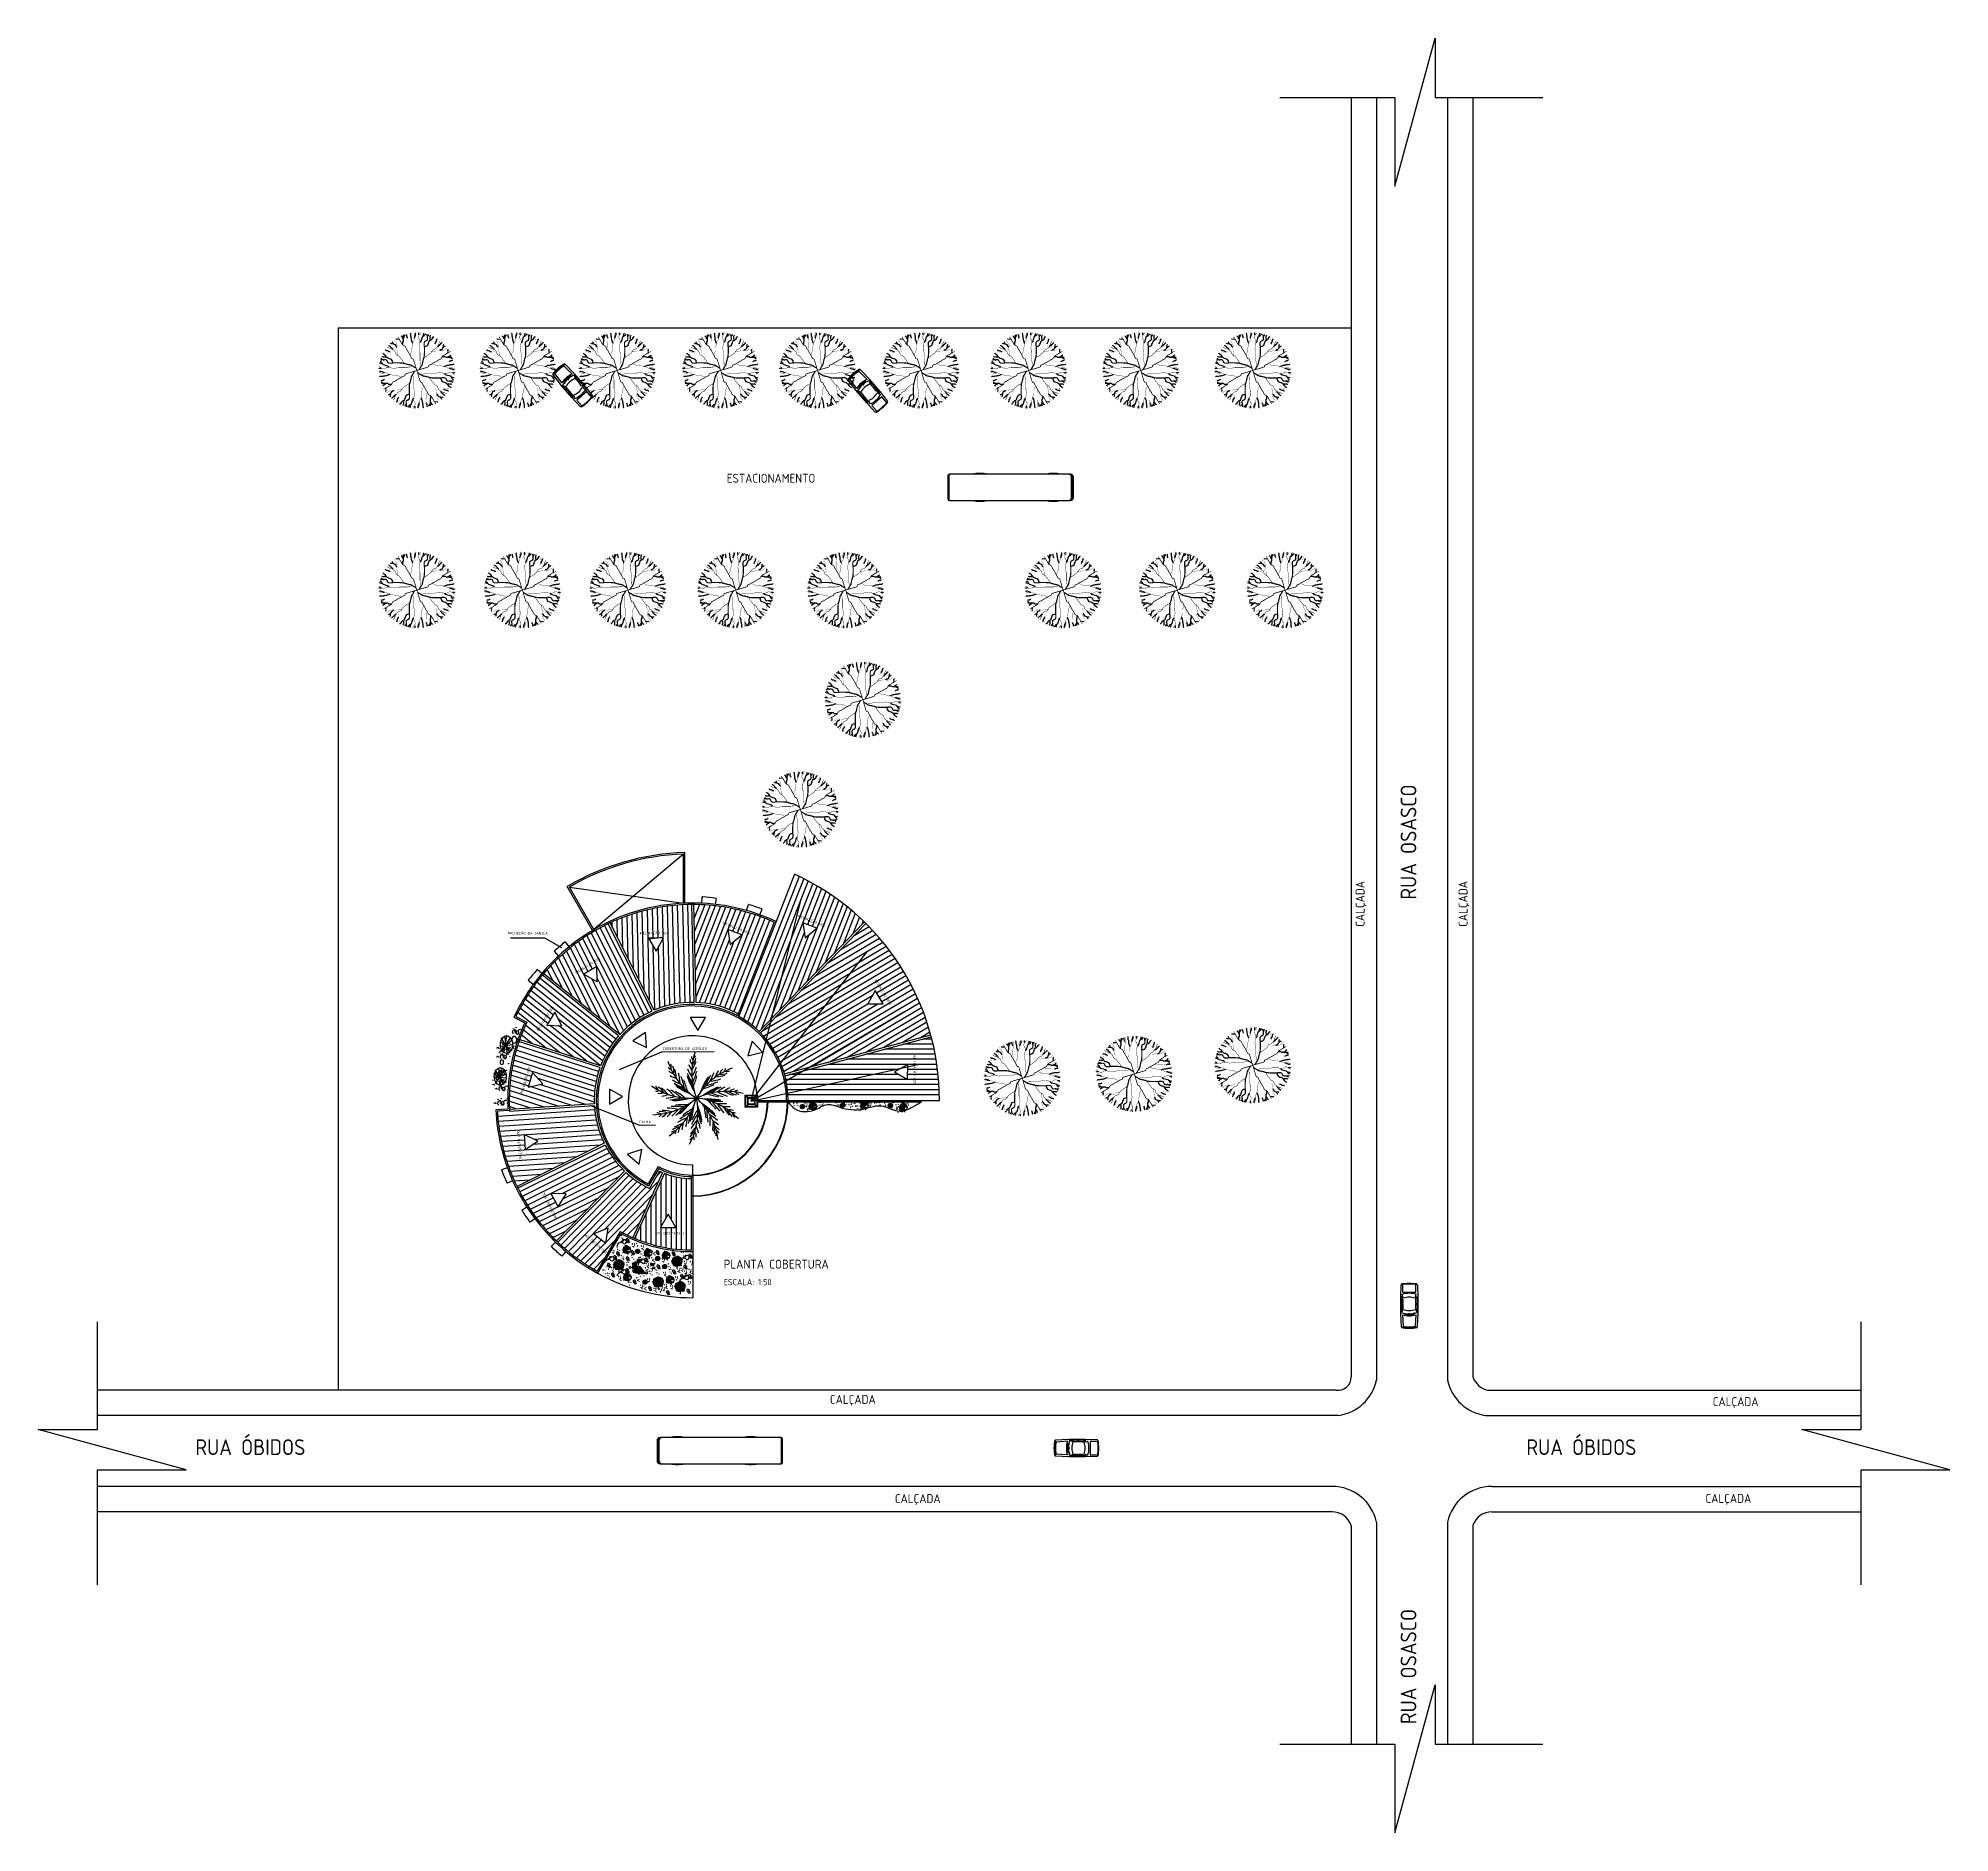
# Model space of a CAD drawing. Extents: x 115 to 1469, y 94 to 338.
# Drawn here: x 1280.8 to 1469.5, y 93.9 to 271 of the extents above.
import ezdxf

# ---------------------------------------------------------------- set-up
doc = ezdxf.new("R2010")
doc.units = 0
doc.linetypes.add('ACAD_ISO02W100', pattern=[15, 12, -3])
doc.layers.get('0').update_dxf_attribs({"linetype": 'CONTINUOUS'})
for name, color, linetype in [('1', 7, 'CONTINUOUS'), ('PAREDE', 6, 'CONTINUOUS'), ('PROJ', 1, 'CONTINUOUS'), ('TREES', 3, 'CONTINUOUS')]:
    doc.layers.add(name, color=color, linetype=linetype)
doc.styles.get("Standard").update_dxf_attribs({"font": 'ISOCP'})

# ---------------------------------------------------------------- blocks, each defined once
blk = doc.blocks.new('TREE1')
at = {"layer": 'TREES'}
for points, const_width in [([(-1.34, 1.62), (-1.31, 1.72), (-1.28, 1.8), (-1.22, 1.9), (-1.18, 1.98), (-1.18, 2.29), (-1.15, 2.39), (-1.15, 2.47), (-1.12, 2.57), (-1.12, 2.65), (-1.09, 2.75), (-1.09, 2.83), (-1.02, 2.93), (-0.96, 3.01), (-0.93, 3.11), (-0.93, 3.19), (-0.96, 3.29), (-0.96, 3.55), (-0.9, 3.65), (-0.87, 3.75), (-0.87, 3.83)], 0.03), ([(-0.28, 0.54), (-0.3, 0.63), (-0.36, 0.73), (-0.36, 0.85), (-0.38, 0.98), (-0.38, 1.79), (-0.43, 1.89), (-0.43, 1.98), (-0.46, 2.08), (-0.46, 2.2), (-0.48, 2.29), (-0.46, 2.39), (-0.46, 2.51), (-0.43, 2.61), (-0.41, 2.7), (-0.38, 2.8), (-0.38, 2.98), (-0.48, 3.17), (-0.54, 3.27), (-0.54, 3.36), (-0.51, 3.45), (-0.46, 3.55), (-0.38, 3.61), (-0.36, 3.71), (-0.28, 3.77)], 0.0375), ([(-2.97, 1.95), (-3.06, 1.9), (-3.19, 1.88), (-3.28, 1.85), (-3.38, 1.85), (-3.69, 1.8), (-3.78, 1.8), (-3.88, 1.88), (-3.91, 1.88)], 0.0075), ([(-1.96, 0.8), (-2.06, 0.9), (-2.09, 1), (-2.22, 1.16), (-2.31, 1.29), (-2.44, 1.44), (-2.53, 1.52), (-2.66, 1.57), (-2.75, 1.67), (-2.78, 1.75), (-2.81, 1.85), (-2.84, 1.93), (-2.94, 2), (-3.03, 2.08), (-3.12, 2.13), (-3.22, 2.18), (-3.31, 2.21), (-3.41, 2.23), (-3.5, 2.29), (-3.6, 2.34), (-3.62, 2.36)], 0.045), ([(-2.56, 1.46), (-2.56, 1.8), (-2.59, 1.9), (-2.62, 1.98), (-2.68, 2.08), (-2.68, 2.16), (-2.66, 2.26), (-2.66, 2.36), (-2.62, 2.44), (-2.62, 2.52), (-2.66, 2.62), (-2.68, 2.7), (-2.75, 2.8), (-2.78, 2.88), (-2.88, 2.95), (-2.9, 3.03), (-2.9, 3.01)], 0.0225), ([(-0.71, 0.05), (-0.74, 0.21), (-1, 1.05), (-1.02, 1.13), (-1.09, 1.21), (-1.18, 1.21), (-1.24, 1.31), (-1.28, 1.39), (-1.31, 1.49), (-1.37, 1.57), (-1.43, 1.67), (-1.46, 1.75), (-1.53, 1.85), (-1.56, 1.93), (-1.62, 2.03), (-1.68, 2.11), (-1.75, 2.21), (-1.78, 2.29), (-1.81, 2.39), (-1.9, 2.47), (-2.09, 2.57), (-2.15, 2.65), (-2.22, 2.75), (-2.25, 2.83), (-2.31, 2.93), (-2.37, 3.01), (-2.4, 3.11), (-2.47, 3.19), (-2.53, 3.29), (-2.53, 3.26)], 0.075), ([(-1.59, 2.11), (-1.59, 2.21), (-1.62, 2.29), (-1.62, 2.88), (-1.59, 2.98), (-1.59, 3.69)], 0.0075), ([(-0.69, 0.07), (-0.54, 0.1), (0.31, 0.35), (0.39, 0.38), (0.47, 0.44), (0.47, 0.54), (0.57, 0.6), (0.65, 0.63), (0.75, 0.66), (0.83, 0.73), (0.93, 0.79), (1.01, 0.82), (1.11, 0.88), (1.19, 0.92), (1.29, 0.98), (1.37, 1.04), (1.47, 1.1), (1.55, 1.14), (1.65, 1.17), (1.73, 1.26), (1.83, 1.45), (1.9, 1.51), (2.01, 1.57), (2.08, 1.6), (2.19, 1.67), (2.26, 1.73), (2.37, 1.76), (2.44, 1.82), (2.55, 1.89), (2.52, 1.89)], 0.075), ([(-0.48, 0.13), (-0.41, 0.22), (-0.36, 0.32), (-0.3, 0.42), (-0.23, 0.51), (-0.18, 0.6), (-0.15, 0.7), (-0.12, 0.82), (-0.1, 0.95), (-0.07, 1.04), (-0.05, 1.17), (0, 1.29), (0.03, 1.42), (0.06, 1.76), (0.06, 2.42), (0.03, 2.51), (0.03, 2.8), (0.08, 2.89), (0.16, 2.95), (0.24, 2.98), (0.34, 3.05), (0.36, 3.14), (0.36, 3.23), (0.34, 3.33), (0.36, 3.42), (0.44, 3.52), (0.52, 3.58)], 0.12), ([(0.06, 1.32), (0.16, 1.42), (0.26, 1.45), (0.42, 1.57), (0.54, 1.67), (0.7, 1.79), (0.77, 1.89), (0.83, 2.01), (0.93, 2.11), (1.01, 2.14), (1.11, 2.17), (1.19, 2.2), (1.26, 2.29), (1.34, 2.39), (1.39, 2.48), (1.44, 2.58), (1.47, 2.67), (1.49, 2.77), (1.55, 2.86), (1.6, 2.95), (1.62, 2.98)], 0.045), ([(0.72, 1.92), (1.06, 1.92), (1.16, 1.95), (1.24, 1.98), (1.34, 2.04), (1.42, 2.04), (1.52, 2.01), (1.62, 2.01), (1.7, 1.98), (1.78, 1.98), (1.88, 2.01), (1.96, 2.04), (2.06, 2.11), (2.14, 2.14), (2.21, 2.23), (2.29, 2.26), (2.26, 2.26)], 0.0225), ([(1.21, 2.33), (1.16, 2.42), (1.13, 2.55), (1.11, 2.64), (1.11, 2.73), (1.06, 3.05), (1.06, 3.14), (1.13, 3.23), (1.13, 3.27)], 0.0075), ([(-1.18, 0.47), (-1.28, 0.44), (-1.37, 0.39), (-1.5, 0.39), (-1.62, 0.36), (-2.44, 0.36), (-2.53, 0.31), (-2.62, 0.31), (-2.72, 0.29), (-2.84, 0.29), (-2.94, 0.26), (-3.03, 0.29), (-3.16, 0.29), (-3.25, 0.31), (-3.34, 0.34), (-3.44, 0.36), (-3.62, 0.36), (-3.81, 0.26), (-3.91, 0.21), (-4, 0.21), (-4.1, 0.23), (-4.19, 0.29), (-4.25, 0.36), (-4.35, 0.39), (-4.41, 0.47)], 0.0375), ([(-0.78, 0.26), (-0.87, 0.34), (-0.96, 0.39), (-1.06, 0.44), (-1.15, 0.52), (-1.24, 0.57), (-1.34, 0.59), (-1.46, 0.62), (-1.59, 0.64), (-1.68, 0.67), (-1.81, 0.7), (-1.94, 0.75), (-2.06, 0.77), (-2.4, 0.8), (-3.06, 0.8), (-3.16, 0.77), (-3.44, 0.77), (-3.53, 0.82), (-3.6, 0.9), (-3.62, 0.98), (-3.69, 1.08), (-3.78, 1.11), (-3.88, 1.11), (-3.97, 1.08), (-4.06, 1.11), (-4.16, 1.18), (-4.22, 1.26)], 0.12), ([(-0.7, 0.03), (-0.85, 0), (-1.7, -0.25), (-1.78, -0.28), (-1.85, -0.34), (-1.85, -0.44), (-1.96, -0.5), (-2.03, -0.53), (-2.13, -0.56), (-2.21, -0.63), (-2.31, -0.69), (-2.39, -0.72), (-2.49, -0.78), (-2.57, -0.82), (-2.67, -0.88), (-2.75, -0.94), (-2.85, -1), (-2.93, -1.03), (-3.03, -1.07), (-3.11, -1.16), (-3.21, -1.35), (-3.29, -1.41), (-3.39, -1.47), (-3.47, -1.5), (-3.57, -1.57), (-3.65, -1.63), (-3.75, -1.66), (-3.83, -1.72), (-3.93, -1.79), (-3.9, -1.79)], 0.075), ([(-0.9, -0.03), (-0.98, -0.12), (-1.03, -0.22), (-1.08, -0.31), (-1.16, -0.41), (-1.21, -0.5), (-1.24, -0.6), (-1.26, -0.72), (-1.29, -0.85), (-1.31, -0.94), (-1.34, -1.07), (-1.39, -1.19), (-1.42, -1.32), (-1.44, -1.66), (-1.44, -2.32), (-1.42, -2.41), (-1.42, -2.69), (-1.47, -2.79), (-1.54, -2.85), (-1.62, -2.88), (-1.72, -2.95), (-1.75, -3.04), (-1.75, -3.13), (-1.72, -3.23), (-1.75, -3.32), (-1.83, -3.41), (-1.9, -3.48)], 0.12), ([(-0.67, 0.05), (-0.64, -0.11), (-0.39, -0.95), (-0.36, -1.03), (-0.3, -1.11), (-0.2, -1.11), (-0.14, -1.21), (-0.11, -1.29), (-0.08, -1.39), (-0.01, -1.47), (0.05, -1.57), (0.08, -1.65), (0.14, -1.75), (0.17, -1.83), (0.23, -1.93), (0.3, -2.01), (0.36, -2.11), (0.39, -2.19), (0.43, -2.29), (0.52, -2.37), (0.71, -2.47), (0.77, -2.55), (0.83, -2.65), (0.86, -2.73), (0.93, -2.83), (0.99, -2.91), (1.02, -3.01), (1.08, -3.09), (1.15, -3.19), (1.15, -3.16)], 0.075), ([(0.88, 0.7), (0.98, 0.66), (1.06, 0.63), (1.16, 0.57), (1.24, 0.54), (1.55, 0.54), (1.65, 0.51), (1.73, 0.51), (1.83, 0.48), (1.9, 0.48), (2.01, 0.44), (2.08, 0.44), (2.19, 0.38), (2.26, 0.32), (2.37, 0.29), (2.44, 0.29), (2.55, 0.32), (2.8, 0.32), (2.9, 0.26), (3.01, 0.22), (3.08, 0.22)], 0.03), ([(1.37, 0.95), (1.47, 0.95), (1.55, 0.98), (2.14, 0.98), (2.24, 0.95), (2.95, 0.95)], 0.0075), ([(-2.26, -0.6), (-2.37, -0.56), (-2.44, -0.53), (-2.54, -0.47), (-2.62, -0.44), (-2.93, -0.44), (-3.03, -0.41), (-3.11, -0.41), (-3.21, -0.38), (-3.29, -0.38), (-3.39, -0.34), (-3.47, -0.34), (-3.57, -0.28), (-3.65, -0.22), (-3.75, -0.19), (-3.83, -0.19), (-3.93, -0.22), (-4.19, -0.22), (-4.29, -0.16), (-4.39, -0.12), (-4.47, -0.12)], 0.03), ([(-2.75, -0.85), (-2.85, -0.85), (-2.93, -0.88), (-3.52, -0.88), (-3.62, -0.85), (-4.33, -0.85)], 0.0075), ([(-2.11, -1.82), (-2.44, -1.82), (-2.54, -1.85), (-2.62, -1.88), (-2.72, -1.94), (-2.8, -1.94), (-2.9, -1.91), (-3.01, -1.91), (-3.08, -1.88), (-3.16, -1.88), (-3.26, -1.91), (-3.34, -1.94), (-3.44, -2.01), (-3.52, -2.04), (-3.6, -2.13), (-3.67, -2.16), (-3.65, -2.16)], 0.0225), ([(-1.44, -1.22), (-1.54, -1.32), (-1.65, -1.35), (-1.8, -1.47), (-1.93, -1.57), (-2.08, -1.69), (-2.16, -1.79), (-2.21, -1.91), (-2.31, -2.01), (-2.39, -2.04), (-2.49, -2.07), (-2.57, -2.1), (-2.65, -2.19), (-2.72, -2.29), (-2.78, -2.38), (-2.83, -2.48), (-2.85, -2.57), (-2.88, -2.67), (-2.93, -2.76), (-2.98, -2.85), (-3.01, -2.88)], 0.045), ([(-1.11, -0.44), (-1.08, -0.53), (-1.03, -0.63), (-1.03, -0.75), (-1.01, -0.88), (-1.01, -1.69), (-0.96, -1.79), (-0.96, -1.88), (-0.93, -1.97), (-0.93, -2.1), (-0.9, -2.19), (-0.93, -2.29), (-0.93, -2.41), (-0.96, -2.51), (-0.98, -2.6), (-1.01, -2.69), (-1.01, -2.88), (-0.9, -3.07), (-0.85, -3.17), (-0.85, -3.26), (-0.88, -3.35), (-0.93, -3.45), (-1.01, -3.51), (-1.03, -3.61), (-1.11, -3.67)], 0.0375), ([(-0.61, -0.16), (-0.52, -0.24), (-0.42, -0.29), (-0.33, -0.34), (-0.23, -0.42), (-0.14, -0.47), (-0.05, -0.49), (0.08, -0.52), (0.21, -0.54), (0.3, -0.57), (0.43, -0.59), (0.55, -0.65), (0.67, -0.67), (1.02, -0.7), (1.68, -0.7), (1.77, -0.67), (2.05, -0.67), (2.15, -0.72), (2.21, -0.8), (2.24, -0.88), (2.3, -0.98), (2.4, -1), (2.49, -1), (2.59, -0.98), (2.68, -1), (2.77, -1.08), (2.83, -1.16)], 0.12), ([(-0.05, -1.52), (-0.08, -1.62), (-0.11, -1.7), (-0.17, -1.8), (-0.2, -1.88), (-0.2, -2.19), (-0.23, -2.29), (-0.23, -2.37), (-0.27, -2.47), (-0.27, -2.55), (-0.3, -2.65), (-0.3, -2.73), (-0.36, -2.83), (-0.42, -2.91), (-0.45, -3.01), (-0.45, -3.09), (-0.42, -3.19), (-0.42, -3.45), (-0.49, -3.55), (-0.52, -3.65), (-0.52, -3.73)], 0.03), ([(-0.2, -0.36), (-0.11, -0.34), (-0.01, -0.29), (0.11, -0.29), (0.23, -0.26), (1.05, -0.26), (1.15, -0.21), (1.24, -0.21), (1.33, -0.18), (1.46, -0.18), (1.55, -0.16), (1.65, -0.18), (1.77, -0.18), (1.87, -0.21), (1.96, -0.24), (2.05, -0.26), (2.24, -0.26), (2.43, -0.16), (2.52, -0.11), (2.62, -0.11), (2.71, -0.13), (2.81, -0.18), (2.87, -0.26), (2.96, -0.29), (3.02, -0.36)], 0.0375), ([(0.58, -0.7), (0.67, -0.8), (0.71, -0.9), (0.83, -1.06), (0.93, -1.18), (1.05, -1.34), (1.15, -1.42), (1.27, -1.47), (1.36, -1.57), (1.39, -1.65), (1.43, -1.75), (1.46, -1.83), (1.55, -1.9), (1.65, -1.98), (1.74, -2.03), (1.83, -2.08), (1.93, -2.11), (2.02, -2.13), (2.11, -2.19), (2.21, -2.24), (2.24, -2.26)], 0.045), ([(1.17, -1.36), (1.17, -1.7), (1.21, -1.8), (1.24, -1.88), (1.3, -1.98), (1.3, -2.06), (1.27, -2.16), (1.27, -2.26), (1.24, -2.34), (1.24, -2.42), (1.27, -2.52), (1.3, -2.6), (1.36, -2.7), (1.39, -2.78), (1.49, -2.85), (1.52, -2.93), (1.52, -2.91)], 0.0225), ([(1.58, -1.85), (1.68, -1.8), (1.8, -1.77), (1.89, -1.75), (1.99, -1.75), (2.3, -1.7), (2.4, -1.7), (2.49, -1.77), (2.52, -1.77)], 0.0075), ([(-2.6, -2.23), (-2.54, -2.32), (-2.52, -2.45), (-2.49, -2.54), (-2.49, -2.63), (-2.44, -2.95), (-2.44, -3.04), (-2.52, -3.13), (-2.52, -3.17)], 0.0075), ([(0.21, -2.01), (0.21, -2.11), (0.23, -2.19), (0.23, -2.78), (0.21, -2.88), (0.21, -3.59)], 0.0075)]:
    blk.add_lwpolyline(points, dxfattribs=dict(at, const_width=const_width))
for points in [[(-3.31, 1.88), (-3.41, 1.9), (-3.5, 1.95), (-3.6, 2), (-3.69, 2), (-3.78, 2.05), (-3.81, 2.05)], [(-3.03, 2.11), (-3.12, 2.18), (-3.16, 2.26), (-3.25, 2.31), (-3.28, 2.39), (-3.38, 2.44), (-3.44, 2.52), (-3.44, 2.54)], [(-2.66, 2.36), (-2.75, 2.41), (-2.75, 2.49), (-2.81, 2.57), (-2.9, 2.62), (-3, 2.65), (-3.09, 2.67), (-3.19, 2.67), (-3.28, 2.7)], [(-3, 2.67), (-3.06, 2.75), (-3.09, 2.83), (-3.12, 2.88)], [(-2.47, 3.11), (-2.56, 3.13), (-2.66, 3.11), (-2.75, 3.13), (-2.78, 3.13)], [(-2.03, 3.13), (-2.06, 3.21), (-2.12, 3.29), (-2.15, 3.37), (-2.25, 3.42)], [(-2.06, 2.59), (-2.06, 2.83), (-2, 2.93), (-2, 3.55)], [(-1.96, 3.31), (-1.96, 3.39), (-1.84, 3.55), (-1.84, 3.57)], [(-1.59, 3.24), (-1.65, 3.34), (-1.68, 3.42), (-1.68, 3.52), (-1.72, 3.6)], [(-1.09, 2.72), (-1.15, 2.88), (-1.18, 2.98), (-1.22, 3.06), (-1.22, 3.16), (-1.24, 3.24), (-1.24, 3.34), (-1.28, 3.42), (-1.28, 3.6), (-1.31, 3.7), (-1.34, 3.72)], [(-0.93, 3.24), (-0.9, 3.34), (-0.87, 3.42), (-0.84, 3.52), (-0.81, 3.6), (-0.81, 3.7), (-0.78, 3.75)], [(-0.48, 3.58), (-0.48, 3.77), (-0.46, 3.77)], [(-0.38, 2.8), (-0.3, 2.86), (-0.25, 2.95), (-0.15, 3.36), (-0.07, 3.42), (0.01, 3.73)], [(-0.07, 3.45), (0.03, 3.49), (0.11, 3.55), (0.16, 3.64), (0.18, 3.67)], [(0.03, 2.39), (0.11, 2.42), (0.21, 2.45), (0.29, 2.48), (0.39, 2.55), (0.42, 2.64), (0.47, 2.73), (0.49, 2.83), (0.52, 2.92), (0.59, 3.01), (0.67, 3.05), (0.83, 3.17), (0.88, 3.27), (0.95, 3.36), (1.01, 3.39)], [(0.39, 3.36), (0.36, 3.45), (0.31, 3.55), (0.34, 3.64)], [(0.62, 3.11), (0.62, 3.39), (0.65, 3.49), (0.67, 3.52)], [(1.13, 2.67), (1.16, 2.77), (1.21, 2.86), (1.26, 2.95), (1.26, 3.05), (1.31, 3.14), (1.31, 3.17)], [(1.37, 2.39), (1.44, 2.48), (1.52, 2.51), (1.57, 2.61), (1.65, 2.64), (1.7, 2.73), (1.78, 2.8), (1.8, 2.8)], [(1.62, 2.01), (1.67, 2.11), (1.75, 2.11), (1.83, 2.17), (1.88, 2.26), (1.9, 2.36), (1.93, 2.45), (1.93, 2.55), (1.96, 2.64)], [(1.93, 2.36), (2.01, 2.42), (2.08, 2.45), (2.14, 2.48)], [(2.37, 1.82), (2.39, 1.92), (2.37, 2.01), (2.39, 2.11), (2.39, 2.14)], [(-4.22, 0.26), (-4.41, 0.26), (-4.41, 0.29)], [(-3.44, 0.36), (-3.5, 0.44), (-3.6, 0.49), (-4, 0.59), (-4.06, 0.67), (-4.38, 0.76)], [(-4.1, 0.67), (-4.13, 0.77), (-4.19, 0.85), (-4.28, 0.9), (-4.32, 0.93)], [(-4, 1.13), (-4.1, 1.11), (-4.19, 1.05), (-4.28, 1.08)], [(-3.75, 1.36), (-4.03, 1.36), (-4.13, 1.39), (-4.16, 1.41)], [(-3.03, 0.77), (-3.06, 0.85), (-3.09, 0.95), (-3.12, 1.03), (-3.19, 1.13), (-3.28, 1.16), (-3.38, 1.21), (-3.47, 1.23), (-3.56, 1.26), (-3.66, 1.34), (-3.69, 1.41), (-3.81, 1.57), (-3.91, 1.62), (-4, 1.7), (-4.03, 1.75)], [(1.85, 1.42), (2.08, 1.42), (2.19, 1.35), (2.8, 1.35)], [(1.98, 0.44), (2.14, 0.51), (2.24, 0.54), (2.31, 0.57), (2.42, 0.57), (2.49, 0.6), (2.6, 0.6), (2.67, 0.63), (2.85, 0.63), (2.96, 0.66), (2.98, 0.7)], [(2.39, 1.38), (2.47, 1.42), (2.55, 1.48), (2.62, 1.51), (2.67, 1.6)], [(2.49, 0.95), (2.6, 1.01), (2.67, 1.04), (2.78, 1.04), (2.85, 1.07)], [(2.49, 0.29), (2.6, 0.26), (2.67, 0.22), (2.78, 0.2), (2.85, 0.16), (2.96, 0.16), (3.01, 0.13)], [(2.57, 1.32), (2.65, 1.32), (2.8, 1.2), (2.83, 1.2)], [(-3.88, -0.19), (-3.98, -0.16), (-4.06, -0.12), (-4.16, -0.1), (-4.24, -0.06), (-4.34, -0.06), (-4.39, -0.03)], [(-3.37, -0.34), (-3.52, -0.41), (-3.62, -0.44), (-3.7, -0.47), (-3.8, -0.47), (-3.88, -0.5), (-3.98, -0.5), (-4.06, -0.53), (-4.24, -0.53), (-4.34, -0.56), (-4.37, -0.6)], [(-3.88, -0.85), (-3.98, -0.91), (-4.06, -0.94), (-4.16, -0.94), (-4.24, -0.97)], [(-3.95, -1.22), (-4.03, -1.22), (-4.19, -1.1), (-4.21, -1.1)], [(-3.24, -1.32), (-3.47, -1.32), (-3.57, -1.25), (-4.19, -1.25)], [(-3.78, -1.28), (-3.85, -1.32), (-3.93, -1.38), (-4.01, -1.41), (-4.06, -1.5)], [(-3.75, -1.72), (-3.78, -1.82), (-3.75, -1.91), (-3.78, -2.01), (-3.78, -2.04)], [(1.65, -0.67), (1.68, -0.75), (1.71, -0.85), (1.74, -0.93), (1.8, -1.03), (1.89, -1.06), (1.99, -1.11), (2.09, -1.13), (2.18, -1.16), (2.27, -1.24), (2.3, -1.31), (2.43, -1.47), (2.52, -1.52), (2.62, -1.59), (2.65, -1.65)], [(1.93, -1.77), (2.02, -1.8), (2.11, -1.85), (2.21, -1.9), (2.3, -1.9), (2.4, -1.95), (2.43, -1.95)], [(2.05, -0.26), (2.11, -0.34), (2.21, -0.39), (2.62, -0.49), (2.68, -0.57), (2.99, -0.66)], [(2.37, -1.26), (2.65, -1.26), (2.74, -1.29), (2.77, -1.31)], [(2.62, -1.03), (2.71, -1), (2.81, -0.95), (2.9, -0.98)], [(2.71, -0.57), (2.74, -0.67), (2.81, -0.75), (2.9, -0.8), (2.93, -0.83)], [(2.83, -0.16), (3.02, -0.16), (3.02, -0.18)], [(-3.31, -2.26), (-3.39, -2.32), (-3.47, -2.35), (-3.52, -2.38)], [(-3.01, -1.91), (-3.06, -2.01), (-3.13, -2.01), (-3.21, -2.07), (-3.26, -2.16), (-3.29, -2.26), (-3.31, -2.35), (-3.31, -2.45), (-3.34, -2.54)], [(-2.75, -2.29), (-2.83, -2.38), (-2.9, -2.41), (-2.95, -2.51), (-3.03, -2.54), (-3.08, -2.63), (-3.16, -2.69), (-3.19, -2.69)], [(-2.52, -2.57), (-2.54, -2.67), (-2.6, -2.76), (-2.65, -2.85), (-2.65, -2.95), (-2.7, -3.04), (-2.7, -3.07)], [(-1.42, -2.29), (-1.49, -2.32), (-1.6, -2.35), (-1.67, -2.38), (-1.78, -2.45), (-1.8, -2.54), (-1.85, -2.63), (-1.88, -2.73), (-1.9, -2.82), (-1.98, -2.91), (-2.06, -2.95), (-2.21, -3.07), (-2.26, -3.17), (-2.34, -3.26), (-2.39, -3.29)], [(-2.01, -3.01), (-2.01, -3.29), (-2.03, -3.39), (-2.06, -3.41)], [(-1.78, -3.26), (-1.75, -3.35), (-1.7, -3.45), (-1.72, -3.54)], [(-1.31, -3.35), (-1.42, -3.39), (-1.49, -3.45), (-1.54, -3.54), (-1.57, -3.57)], [(-1.01, -2.69), (-1.08, -2.76), (-1.13, -2.85), (-1.24, -3.26), (-1.31, -3.32), (-1.4, -3.63)], [(-0.9, -3.48), (-0.9, -3.67), (-0.93, -3.67)], [(-0.45, -3.14), (-0.49, -3.24), (-0.52, -3.32), (-0.55, -3.42), (-0.58, -3.5), (-0.58, -3.6), (-0.61, -3.65)], [(-0.3, -2.62), (-0.23, -2.78), (-0.2, -2.88), (-0.17, -2.96), (-0.17, -3.06), (-0.14, -3.14), (-0.14, -3.24), (-0.11, -3.32), (-0.11, -3.5), (-0.08, -3.6), (-0.05, -3.62)], [(0.21, -3.14), (0.27, -3.24), (0.3, -3.32), (0.3, -3.42), (0.33, -3.5)], [(0.58, -3.21), (0.58, -3.29), (0.45, -3.45), (0.45, -3.47)], [(0.67, -2.49), (0.67, -2.73), (0.61, -2.83), (0.61, -3.45)], [(0.64, -3.03), (0.67, -3.11), (0.74, -3.19), (0.77, -3.27), (0.86, -3.32)], [(1.08, -3.01), (1.17, -3.03), (1.27, -3.01), (1.36, -3.03), (1.39, -3.03)], [(1.27, -2.26), (1.36, -2.31), (1.36, -2.39), (1.43, -2.47), (1.52, -2.52), (1.61, -2.55), (1.71, -2.57), (1.8, -2.57), (1.89, -2.6)], [(1.61, -2.57), (1.68, -2.65), (1.71, -2.73), (1.74, -2.78)], [(1.65, -2.01), (1.74, -2.08), (1.77, -2.16), (1.87, -2.21), (1.89, -2.29), (1.99, -2.34), (2.05, -2.42), (2.05, -2.44)]]:
    blk.add_lwpolyline(points, dxfattribs=at)
blk = doc.blocks.new('TREE3')
at = {"layer": 'TREES'}
for centre, radius, start, end in [((0.2, 3.84), 0.835, 182.879, 221.5346), ((-0.14, 4.05), 0.351, 173.7791, 233.0395), ((6.3, 2.5), 6.78, 161.8706, 201.5936), ((-1.64, 4.35), 1.64, 317.4391, 345.0127), ((-0.84, 4.49), 0.808, 308.4321, 338.3515), ((3.63, 5.72), 6.78, 197.8706, 237.5936), ((-2.5, 3.2), 0.351, 209.7791, 269.0395), ((-2.1, 3.22), 0.835, 218.879, 257.5346), ((1.12, 9.3), 8, 242.1883, 247.1386), ((-3.32, 3.14), 0.808, 344.4321, 14.3515), ((-3.88, 2.55), 1.64, 353.4391, 21.0127), ((-6.27, 1.81), 4.26, 2.0526, 14.8318), ((-6.82, 1.11), 5.21, 3.5529, 15.111), ((-8.1, -0.33), 7.02, 10.6755, 20.6307), ((6.44, 5.59), 8, 202.9483, 211.3077), ((6.52, 5.17), 8, 201.6825, 211.4019), ((6.38, 6.2), 8, 204.5673, 211.2107), ((6.59, 4.87), 8, 200.5186, 211.4981), ((6.38, 6.86), 8, 206.1883, 211.1386), ((-4.01, 5.15), 4.26, 326.0526, 338.8318), ((-4.86, 4.91), 5.21, 327.5529, 339.111), ((-6.75, 4.5), 7.02, 334.6755, 344.6307), ((-6.26, 3.6), 6.44, 337.0347, 347.4268), ((5.87, -3.4), 6.78, 110.1725, 149.8955), ((7.91, -2.15), 8, 148.8205, 159.8), ((8.1, -1.91), 8, 149.9844, 159.7037), ((8.38, -1.6), 8, 151.2501, 159.6096), ((8.82, -1.16), 8, 152.8691, 159.5126), ((9.34, -0.75), 8, 154.4902, 159.4404), ((1.56, 6.34), 4.26, 274.3545, 287.1337), ((2.39, 3.98), 1.64, 265.741, 293.3146), ((3.13, 2.23), 0.835, 131.1808, 169.8364), ((3.09, 2.63), 0.351, 122.081, 181.3414), ((3.01, 3.44), 0.808, 256.734, 286.6534), ((-0.55, 6.76), 6.78, 234.9681, 274.6912), ((-4.42, 5.14), 6.78, 270.9681, 310.6912), ((-3.92, 1.04), 0.351, 246.8767, 306.1371), ((-4.54, 0.5), 0.808, 21.5297, 51.4491), ((-3.62, 1.3), 0.835, 255.9765, 294.6321), ((-4.64, -0.31), 1.64, 30.5366, 58.1102), ((-6.1, -2.34), 4.26, 39.1502, 51.9294), ((-4.71, 8.1), 8, 279.2858, 284.2361), ((-4.08, 7.91), 8, 277.6648, 284.3082), ((-6.11, -3.23), 5.21, 40.6505, 52.2085), ((-6.51, 1.9), 6.78, 304.0339, 343.7569), ((-3.47, 7.79), 8, 276.0458, 284.4052), ((-6.27, -5.15), 7.02, 47.7731, 57.7282), ((1.52, 8.77), 8, 240.5673, 247.2107), ((1.93, 8.31), 8, 238.9483, 247.3077), ((-5.26, -4.94), 6.44, 50.1322, 60.5244), ((2.23, 8.02), 8, 237.6825, 247.4019), ((2.47, 7.81), 8, 236.5186, 247.4981), ((-7.18, -0.77), 6.44, 13.0347, 23.4268), ((-6.65, -1.33), 6.78, 331.6319, 11.355), ((2.91, -6.12), 6.78, 75.6722, 115.3952), ((-0.78, -6.73), 6.78, 43.6319, 83.355), ((-4.59, -4.99), 6.78, 7.6319, 47.355), ((-1.06, 7.14), 6.44, 285.3366, 295.7287), ((5.3, -6.25), 8, 114.3202, 125.2997), ((-0.65, 8.08), 7.02, 282.9774, 292.9325), ((5.6, -6.16), 8, 115.4841, 125.2035), ((3.18, 6.49), 6.44, 250.8363, 261.2284), ((0.84, 6.86), 5.21, 275.8548, 287.4128), ((6, -6.06), 8, 116.7498, 125.1093), ((4.04, 7.03), 7.02, 248.4771, 258.4323), ((6.61, -5.96), 8, 118.3688, 125.0123), ((4.57, 5.18), 5.21, 241.3545, 252.9126), ((7.27, -5.91), 8, 119.9899, 124.9402), ((4.88, 4.34), 4.26, 239.8542, 252.6334), ((4.23, 1.93), 1.64, 231.2407, 258.8143), ((3.84, 0.06), 0.835, 96.6805, 135.3361), ((4.04, 0.41), 0.351, 87.5807, 146.8411), ((4.43, 1.14), 0.808, 222.2337, 252.1531), ((-3.97, -2.26), 0.808, 57.5297, 87.4491), ((-3.78, -1.46), 0.351, 282.8767, 342.1371), ((-3.57, -2.97), 1.64, 66.5366, 94.1102), ((-3.56, -5.47), 4.26, 75.1502, 87.9294), ((-3.69, -1.07), 0.835, 291.9765, 330.6321), ((-8.57, 3.78), 8, 315.2858, 320.2361), ((-3.05, -6.2), 5.21, 76.6505, 88.2085), ((-2.04, -7.85), 7.02, 83.7731, 93.7282), ((-7.95, 4), 8, 313.6648, 320.3082), ((-3.06, 7.74), 8, 274.7801, 284.4994), ((-2.74, 7.72), 8, 273.6161, 284.5957), ((-1.35, -7.09), 6.44, 86.1322, 96.5244), ((-7.39, 4.26), 8, 312.0458, 320.4052), ((-7.02, 4.47), 8, 310.7801, 320.4994), ((-6.76, 4.63), 8, 309.6161, 320.5957), ((2.57, -7.69), 7.02, 116.8388, 126.794), ((2.74, -6.68), 6.44, 119.198, 129.5901), ((-8.52, -0.46), 8, 345.1116, 353.471), ((-8.32, -0.09), 8, 343.8458, 353.5652), ((-8.19, 0.2), 8, 342.6819, 353.6614), ((5.84, -5.63), 7.02, 144.4368, 154.392), ((5.52, -4.65), 6.44, 146.796, 157.1882), ((-7.35, -3.62), 8, 10.2799, 21.2595), ((-7.33, -3.93), 8, 11.4439, 21.1632), ((-7.33, -4.35), 8, 12.7096, 21.069), ((-3.82, -7.25), 8, 46.2799, 57.2595), ((1.17, -8.11), 8, 82.2799, 93.2595), ((-3.62, -7.49), 8, 47.4439, 57.1632), ((7.2, -0.52), 6.44, 182.796, 193.1882), ((-3.38, -7.83), 8, 48.7096, 57.069), ((8.03, -1.12), 7.02, 180.4368, 190.392), ((1.47, -8.19), 8, 83.4439, 93.1632), ((6.13, 3.81), 6.44, 218.796, 229.1882), ((6.51, -2.31), 5.21, 173.3143, 184.8723), ((-3.05, -8.36), 8, 50.3286, 56.972), ((1.87, -8.32), 8, 84.7096, 93.069), ((7.16, 3.82), 7.02, 216.4368, 226.392), ((2.44, -8.56), 8, 86.3286, 92.972), ((6.62, 1.96), 5.21, 209.3143, 220.8723), ((3.03, -8.86), 8, 87.9496, 92.8999), ((6.44, 1.09), 4.26, 207.814, 220.5932), ((4.61, -0.61), 1.64, 199.2004, 226.774), ((3.29, -1.99), 0.835, 64.6403, 103.2959), ((3.64, -1.79), 0.351, 55.5404, 114.8009), ((4.36, -1.39), 0.808, 190.1934, 220.1128), ((-2.09, -4.06), 0.808, 90.5954, 120.5148), ((-1.37, -4.44), 1.64, 99.6024, 127.176), ((0, -6.53), 4.26, 108.2159, 120.9952), ((-2.37, -3.29), 0.351, 315.9424, 15.2029), ((0.83, -6.86), 5.21, 109.7162, 121.2743), ((-2.51, -2.91), 0.835, 325.0423, 3.6979), ((-9.24, -1.51), 8, 348.3516, 353.3019), ((-8.84, -0.98), 8, 346.7306, 353.374), ((0.84, -4.57), 1.64, 127.2004, 154.774), ((3.03, -5.78), 4.26, 135.814, 148.5932), ((3.91, -5.69), 5.21, 137.3143, 148.8723), ((-0.87, -3.74), 0.835, 352.6403, 31.2959), ((-7.49, -5.62), 8, 15.9496, 20.8999), ((-7.38, -4.97), 8, 14.3286, 20.972), ((5.85, -2.9), 4.26, 171.814, 184.5932), ((-2.76, -8.95), 8, 51.9496, 56.8999), ((3.37, -3.2), 1.64, 163.2004, 190.774), ((1.49, -3.54), 0.835, 28.6403, 67.2959), ((2.71, -3.68), 0.808, 154.1934, 184.1128), ((1.89, -3.59), 0.351, 19.5404, 78.8009), ((0.03, -4.57), 0.808, 118.1934, 148.1128), ((-0.58, -4.02), 0.351, 343.5404, 42.8009)]:
    blk.add_arc(centre, radius, start, end, dxfattribs=at)
blk = doc.blocks.new('BIPBUS02')
for p, q in [((-12.3952, 1.143), (-12.3952, -1.143)), ((-12.2936, 1.143), (-12.2936, -1.143)), ((-0.3048, 1.2954), (-12.2428, 1.2954)), ((-0.1778, -0.9906), (-0.1778, 0.9906)), ((-0.1778, 0), (-0.0762, 0)), ((-0.0762, 0), (-0.1016, 0.9906)), ((-0.0762, 0), (-0.1016, -0.9906)), ((0, -0.9906), (0, 0.9906)), ((-12.2428, -1.2954), (-0.3048, -1.2954))]:
    blk.add_line(p, q)
for centre, radius, start, end in [((-12.2428, 1.143), 0.1524, 90, 180), ((-12.1412, 1.143), 0.1524, 90, 180), ((-9.2329, -2.105025), 3.476625, 77.98198809, 102.01801191), ((-1.9939, -2.105025), 3.476625, 77.98198809, 102.01801191), ((-0.4826, 0.9906), 0.3048, 0, 90), ((-0.4064, 0.9906), 0.3048, 0, 90), ((-0.3048, 0.9906), 0.3048, 0, 90), ((-12.2428, -1.143), 0.1524, 180, 270), ((-12.1412, -1.143), 0.1524, 180, 270), ((-9.2329, 2.105025), 3.476625, 257.98198809, 282.01801191), ((-1.9939, 2.105025), 3.476625, 257.98198809, 282.01801191), ((-0.4826, -0.9906), 0.3048, 270, 0), ((-0.4064, -0.9906), 0.3048, 270, 0), ((-0.3048, -0.9906), 0.3048, 270, 0)]:
    blk.add_arc(centre, radius, start, end)
blk = doc.blocks.new('AUTO1CIMA')
for p, q in [((-0.82, 4.26), (-0.86, 3.07)), ((-0.65, 4.34), (-0.65, 3.58)), ((0.65, 3.58), (0.65, 4.34)), ((0.82, 4.26), (0.86, 3.07)), ((-0.86, 3.07), (-0.86, 1.46)), ((-0.77, 3.14), (-0.77, 2.45)), ((-0.62, 2.81), (-0.77, 3.14)), ((-0.62, 2.45), (-0.77, 2.45)), ((-0.62, 2.38), (-0.77, 2.38)), ((-0.77, 2.38), (-0.77, 1.66)), ((-0.62, 1.97), (-0.77, 1.66)), ((-0.58, 2.98), (-0.7, 3.33)), ((-0.65, 3.58), (0.65, 3.58)), ((-0.62, 2.81), (-0.62, 2.45)), ((-0.62, 2.38), (-0.62, 1.97)), ((0.58, 2.98), (0.7, 3.33)), ((0.62, 2.81), (0.77, 3.14)), ((0.62, 2.81), (0.62, 2.45)), ((0.62, 2.45), (0.77, 2.45)), ((0.62, 2.38), (0.62, 1.97)), ((0.62, 2.38), (0.77, 2.38)), ((0.62, 1.97), (0.77, 1.66)), ((0.77, 3.14), (0.77, 2.45)), ((0.77, 2.38), (0.77, 1.66)), ((0.86, 3.07), (0.86, 1.46)), ((-0.86, 1.46), (-0.79, 0.14)), ((-0.62, 1.87), (-0.77, 1.56)), ((-0.67, 1.33), (-0.6, 0.22)), ((-0.42, 1.41), (-0.44, 1.29)), ((-0.37, 1.4), (-0.39, 1.28)), ((-0.32, 1.39), (-0.33, 1.27)), ((-0.31, 1.39), (0.07, 1.49)), ((-0.26, 1.38), (-0.28, 1.26)), ((-0.21, 1.38), (-0.22, 1.26)), ((-0.16, 1.37), (-0.16, 1.25)), ((-0.1, 1.37), (-0.11, 1.25)), ((-0.05, 1.37), (-0.05, 1.25)), ((0.05, 1.37), (0.05, 1.25)), ((0.1, 1.37), (0.11, 1.25)), ((0.16, 1.37), (0.16, 1.25)), ((0.21, 1.38), (0.22, 1.26)), ((0.24, 1.39), (0.58, 1.58)), ((0.26, 1.38), (0.28, 1.26)), ((0.32, 1.39), (0.33, 1.27)), ((0.37, 1.4), (0.39, 1.28)), ((0.42, 1.41), (0.44, 1.29)), ((0.67, 1.33), (0.6, 0.22)), ((0.62, 1.87), (0.77, 1.56)), ((0.86, 1.46), (0.79, 0.14))]:
    blk.add_line(p, q)
for centre, radius, start, end in [((-0.75, 4.26), 0.072, 96.2212, 177.7974), ((0, -2.59), 7.01, 83.7788, 96.2212), ((0, -2.59), 6.96, 83.7788, 96.2212), ((0.75, 4.26), 0.072, 2.2026, 83.7788), ((0, 1.38), 2.08, 70.2127, 109.7873), ((0, 1.65), 1.44, 66.4634, 113.5366), ((0, 3.36), 3.36, 256.1775, 283.8225), ((0, 3.36), 3.31, 256.1775, 283.8225), ((0, 3.54), 2.12, 248.7607, 291.2393), ((0, 3.49), 2.26, 252.7227, 287.2773), ((0, 3.85), 2.08, 252.5077, 287.4923), ((0, 2.68), 2.54, 256.3145, 283.6855)]:
    blk.add_arc(centre, radius, start, end)

msp = doc.modelspace()

# ---------------------------------------------------------------- linework, layer by layer
for p, q in [((1330.789, 182.198), (1327.398, 182.198)), ((1332.485, 181.242), (1330.789, 182.198)), ((1338.148, 169.242), (1342.332, 170.969)), ((1342.332, 170.969), (1347.498, 171.01)), ((1335.22, 165.723), (1340.151, 163.745)), ((1340.151, 163.745), (1341.705, 163.769)), ((1340.578, 149.337), (1340.095, 149.185)), ((1340.095, 149.274), (1340.319, 149.256)), ((1340.122, 149.345), (1340.569, 149.185)), ((1340.498, 149.453), (1340.14, 149.095)), ((1340.14, 149.435), (1340.471, 149.086)), ((1340.176, 149.48), (1340.319, 149.265)), ((1340.274, 149.497), (1340.328, 149.05)), ((1340.301, 149.489), (1340.328, 149.319)), ((1340.453, 149.506), (1340.31, 149.256)), ((1340.542, 149.399), (1340.337, 149.256)), ((1338.872, 148.692), (1338.514, 148.683)), ((1338.89, 148.683), (1338.747, 148.379))]:
    msp.add_line(p, q)
at = {"color": 3}
for p, q in [((1327.554, 172.194), (1326.307, 170.983)), ((1326.369, 172.027), (1327.538, 171.087)), ((1326.462, 172.361), (1327.32, 170.941)), ((1327.413, 172.424), (1326.509, 170.962)), ((1327.008, 172.531), (1326.74, 170.924)), ((1326.823, 172.507), (1327.062, 170.82)), ((1326.392, 171.545), (1327.634, 171.693)), ((1325.758, 168.874), (1326.927, 167.934)), ((1325.771, 168.54), (1327.013, 168.392)), ((1327, 168.765), (1325.799, 168.291)), ((1325.851, 169.208), (1326.709, 167.788)), ((1326.802, 169.271), (1325.898, 167.809)), ((1326.211, 169.354), (1326.451, 167.667)), ((1326.535, 169.317), (1326.275, 167.698)), ((1345.767, 166.408), (1345.967, 166.408)), ((1345.867, 166.508), (1345.867, 166.308)), ((1357.089, 166.056), (1357.277, 165.207)), ((1362.143, 166.156), (1362.331, 165.306)), ((1362.295, 166.138), (1362.224, 165.342)), ((1362.255, 166.061), (1362.434, 165.212)), ((1362.273, 165.668), (1362.479, 166.07)), ((1362.3, 165.632), (1362.398, 166.079)), ((1356.447, 165.617), (1355.964, 165.465)), ((1355.964, 165.554), (1356.188, 165.537)), ((1355.991, 165.626), (1356.438, 165.465)), ((1356.367, 165.733), (1356.009, 165.376)), ((1356.009, 165.716), (1356.34, 165.367)), ((1356.045, 165.76), (1356.188, 165.546)), ((1356.143, 165.778), (1356.197, 165.331)), ((1356.17, 165.769), (1356.197, 165.599)), ((1356.322, 165.787), (1356.179, 165.537)), ((1356.412, 165.68), (1356.206, 165.537)), ((1357.187, 165.564), (1356.83, 165.555)), ((1357.572, 165.815), (1356.856, 165.296)), ((1357.617, 165.663), (1356.883, 165.448)), ((1356.892, 165.743), (1357.563, 165.341)), ((1356.946, 165.886), (1357.438, 165.278)), ((1357.491, 165.913), (1356.973, 165.287)), ((1357.187, 165.555), (1357.035, 165.931)), ((1357.205, 165.555), (1357.062, 165.251)), ((1357.241, 166.038), (1357.169, 165.242)), ((1357.178, 165.985), (1357.357, 165.135)), ((1357.196, 165.591), (1357.402, 165.993)), ((1357.223, 165.555), (1357.321, 166.002)), ((1360.43, 165.748), (1359.947, 165.596)), ((1359.947, 165.686), (1360.171, 165.668)), ((1359.974, 165.757), (1360.421, 165.596)), ((1360.35, 165.865), (1359.992, 165.507)), ((1359.992, 165.847), (1360.323, 165.498)), ((1360.028, 165.892), (1360.171, 165.677)), ((1360.126, 165.909), (1360.18, 165.462)), ((1360.153, 165.9), (1360.18, 165.73)), ((1360.305, 165.918), (1360.162, 165.668)), ((1360.394, 165.811), (1360.189, 165.668)), ((1362.264, 165.641), (1361.907, 165.632)), ((1362.649, 165.892), (1361.934, 165.373)), ((1362.694, 165.74), (1361.96, 165.525)), ((1361.969, 165.82), (1362.64, 165.418)), ((1362.023, 165.963), (1362.515, 165.355)), ((1362.568, 165.99), (1362.05, 165.364)), ((1362.264, 165.632), (1362.112, 166.008)), ((1362.282, 165.632), (1362.139, 165.328)), ((1365.13, 165.738), (1364.647, 165.586)), ((1364.647, 165.675), (1364.87, 165.657)), ((1364.673, 165.747), (1365.121, 165.586)), ((1365.049, 165.854), (1364.691, 165.496)), ((1364.691, 165.836), (1365.022, 165.487)), ((1364.727, 165.881), (1364.87, 165.666)), ((1364.825, 165.899), (1364.879, 165.451)), ((1364.852, 165.89), (1364.879, 165.72)), ((1365.004, 165.907), (1364.861, 165.657)), ((1365.094, 165.8), (1364.888, 165.657)), ((1366.113, 165.45), (1365.755, 165.442)), ((1366.497, 165.701), (1365.782, 165.182)), ((1366.542, 165.549), (1365.809, 165.334)), ((1365.818, 165.629), (1366.489, 165.227)), ((1365.872, 165.772), (1366.363, 165.164)), ((1366.417, 165.799), (1365.898, 165.173)), ((1366.113, 165.442), (1365.961, 165.817)), ((1366.131, 165.442), (1365.988, 165.137)), ((1366.015, 165.942), (1366.202, 165.093)), ((1366.167, 165.924), (1366.095, 165.128)), ((1366.104, 165.871), (1366.283, 165.021)), ((1366.122, 165.477), (1366.328, 165.88)), ((1366.149, 165.442), (1366.247, 165.889)), ((1338.81, 151.409), (1338.453, 151.4)), ((1339.195, 151.66), (1338.479, 151.141)), ((1339.239, 151.508), (1338.506, 151.293)), ((1338.515, 151.588), (1339.186, 151.186)), ((1338.569, 151.731), (1339.061, 151.123)), ((1339.114, 151.758), (1338.596, 151.132)), ((1338.81, 151.4), (1338.658, 151.776)), ((1338.828, 151.4), (1338.685, 151.096)), ((1338.712, 151.901), (1338.9, 151.052)), ((1338.864, 151.883), (1338.792, 151.087)), ((1338.801, 151.83), (1338.98, 150.98)), ((1338.819, 151.436), (1339.025, 151.839)), ((1338.846, 151.4), (1338.944, 151.848)), ((1340.18, 151.336), (1339.697, 151.184)), ((1339.697, 151.274), (1339.921, 151.256)), ((1339.724, 151.345), (1340.171, 151.184)), ((1340.099, 151.453), (1339.742, 151.095)), ((1339.742, 151.435), (1340.073, 151.086)), ((1339.778, 151.48), (1339.921, 151.265)), ((1339.876, 151.497), (1339.93, 151.05)), ((1339.903, 151.488), (1339.93, 151.319)), ((1340.055, 151.506), (1339.912, 151.256)), ((1340.144, 151.399), (1339.939, 151.256)), ((1340.919, 151.103), (1340.562, 151.094)), ((1341.304, 151.353), (1340.589, 150.835)), ((1341.349, 151.201), (1340.615, 150.987)), ((1340.624, 151.282), (1341.295, 150.879)), ((1340.678, 151.425), (1341.17, 150.817)), ((1341.223, 151.452), (1340.705, 150.826)), ((1340.919, 151.094), (1340.767, 151.47)), ((1340.937, 151.094), (1340.794, 150.79)), ((1340.821, 151.595), (1341.009, 150.745)), ((1340.973, 151.577), (1340.902, 150.781)), ((1340.91, 151.523), (1341.089, 150.674)), ((1340.928, 151.13), (1341.134, 151.532)), ((1340.955, 151.094), (1341.054, 151.541)), ((1343.086, 151.088), (1342.37, 150.569)), ((1342.406, 151.016), (1343.077, 150.614)), ((1342.46, 151.159), (1342.951, 150.551)), ((1343.005, 151.186), (1342.486, 150.56)), ((1342.701, 150.828), (1342.549, 151.204)), ((1342.603, 151.329), (1342.79, 150.48)), ((1342.755, 151.311), (1342.683, 150.515)), ((1342.692, 151.258), (1342.871, 150.408)), ((1342.71, 150.864), (1342.916, 151.266)), ((1342.737, 150.828), (1342.835, 151.276)), ((1338.613, 149.922), (1337.513, 149.967)), ((1338.604, 149.788), (1337.558, 149.976)), ((1338.595, 150.084), (1337.567, 149.815)), ((1337.576, 150.039), (1338.542, 149.735)), ((1337.585, 150.11), (1338.282, 149.788)), ((1338.622, 150.039), (1337.594, 149.77)), ((1337.603, 150.262), (1338.533, 149.538)), ((1338.542, 150.218), (1337.639, 149.663)), ((1338.506, 150.334), (1337.692, 149.601)), ((1338.416, 150.361), (1337.71, 149.52)), ((1337.719, 150.298), (1338.443, 149.493)), ((1337.773, 150.379), (1338.345, 149.475)), ((1337.8, 149.475), (1338.354, 150.441)), ((1338.256, 150.45), (1337.862, 149.475)), ((1337.898, 150.441), (1338.166, 149.466)), ((1338.166, 150.486), (1337.943, 149.449)), ((1338.095, 150.495), (1338.032, 149.914)), ((1338.041, 150.477), (1338.086, 149.234)), ((1338.622, 150.155), (1338.113, 149.94)), ((1338.773, 149.184), (1338.961, 148.335)), ((1338.925, 149.166), (1338.854, 148.37)), ((1338.863, 149.113), (1339.042, 148.263)), ((1338.881, 148.719), (1339.086, 149.121)), ((1338.907, 148.683), (1339.006, 149.131)), ((1339.496, 149.909), (1339.711, 150.177)), ((1339.809, 150.123), (1339.496, 149.909)), ((1339.514, 150.106), (1339.818, 149.998)), ((1339.916, 149.426), (1339.559, 149.417)), ((1339.586, 149.158), (1339.818, 149.864)), ((1340.301, 149.676), (1339.586, 149.158)), ((1340.346, 149.524), (1339.612, 149.31)), ((1339.621, 150.204), (1339.738, 149.873)), ((1339.621, 149.605), (1340.292, 149.202)), ((1339.711, 150.177), (1339.63, 149.891)), ((1339.675, 149.748), (1340.167, 149.14)), ((1340.22, 149.775), (1339.702, 149.149)), ((1339.916, 149.417), (1339.764, 149.793)), ((1339.934, 149.417), (1339.791, 149.113)), ((1339.818, 149.918), (1340.006, 149.068)), ((1339.97, 149.9), (1339.899, 149.104)), ((1339.907, 149.846), (1340.086, 148.997)), ((1339.952, 149.417), (1340.051, 149.864)), ((1340.131, 150.499), (1339.988, 149.963)), ((1340.292, 149.202), (1340.301, 149.676)), ((1342.165, 150.629), (1341.683, 150.477)), ((1341.683, 150.566), (1341.906, 150.549)), ((1341.709, 150.638), (1342.157, 150.477)), ((1342.085, 150.745), (1341.727, 150.388)), ((1341.727, 150.727), (1342.058, 150.379)), ((1341.763, 150.772), (1341.906, 150.557)), ((1341.861, 150.79), (1341.915, 150.343)), ((1341.888, 150.781), (1341.915, 150.611)), ((1342.04, 150.799), (1341.897, 150.549)), ((1342.13, 150.692), (1341.924, 150.549)), ((1342.701, 150.837), (1342.343, 150.828)), ((1342.846, 149.837), (1342.363, 149.685)), ((1342.363, 149.774), (1342.587, 149.756)), ((1342.39, 149.846), (1342.837, 149.685)), ((1343.13, 150.936), (1342.397, 150.721)), ((1342.766, 149.953), (1342.408, 149.595)), ((1342.408, 149.935), (1342.739, 149.586)), ((1342.444, 149.98), (1342.587, 149.765)), ((1342.542, 149.998), (1342.596, 149.551)), ((1342.569, 149.989), (1342.596, 149.819)), ((1342.719, 150.828), (1342.576, 150.524)), ((1342.721, 150.007), (1342.578, 149.756)), ((1342.81, 149.899), (1342.605, 149.756)), ((1344.357, 150.271), (1343.258, 150.316)), ((1344.348, 150.137), (1343.302, 150.325)), ((1344.34, 150.432), (1343.311, 150.164)), ((1343.32, 150.387), (1344.286, 150.083)), ((1343.329, 150.459), (1344.027, 150.137)), ((1344.366, 150.387), (1343.338, 150.119)), ((1343.347, 150.611), (1344.277, 149.887)), ((1344.286, 150.566), (1343.383, 150.012)), ((1344.25, 150.682), (1343.436, 149.949)), ((1344.161, 150.709), (1343.454, 149.869)), ((1343.463, 150.647), (1344.187, 149.842)), ((1343.517, 150.727), (1344.089, 149.824)), ((1343.544, 149.824), (1344.098, 150.79)), ((1344, 150.799), (1343.606, 149.824)), ((1343.642, 150.79), (1343.91, 149.815)), ((1343.91, 150.834), (1343.687, 149.797)), ((1343.839, 150.843), (1343.776, 150.262)), ((1343.785, 150.826), (1343.83, 149.583)), ((1344.366, 150.504), (1343.857, 150.289)), ((1339.256, 148.943), (1338.541, 148.424)), ((1339.301, 148.791), (1338.568, 148.576)), ((1338.577, 148.871), (1339.247, 148.469)), ((1338.63, 149.014), (1339.122, 148.406)), ((1339.176, 149.041), (1338.657, 148.415)), ((1338.872, 148.683), (1338.72, 149.059)), ((1340.917, 148.309), (1340.435, 148.157)), ((1340.435, 148.246), (1340.658, 148.228)), ((1340.461, 148.318), (1340.908, 148.157)), ((1340.837, 148.425), (1340.479, 148.067)), ((1340.479, 148.407), (1340.81, 148.058)), ((1340.515, 148.452), (1340.658, 148.237)), ((1340.613, 148.47), (1340.667, 148.023)), ((1340.64, 148.461), (1340.667, 148.291)), ((1340.792, 148.479), (1340.649, 148.228)), ((1340.882, 148.371), (1340.676, 148.228)), ((1342.501, 148.223), (1341.401, 148.268)), ((1342.492, 148.089), (1341.446, 148.277)), ((1342.483, 148.384), (1341.455, 148.116)), ((1341.464, 148.339), (1342.429, 148.035)), ((1341.473, 148.411), (1342.17, 148.089)), ((1342.51, 148.339), (1341.482, 148.071)), ((1341.491, 148.563), (1342.42, 147.838)), ((1342.429, 148.518), (1341.526, 147.964)), ((1342.394, 148.634), (1341.58, 147.901)), ((1342.304, 148.661), (1341.598, 147.821)), ((1341.607, 148.599), (1342.331, 147.794)), ((1341.66, 148.679), (1342.233, 147.776)), ((1341.687, 147.776), (1342.242, 148.742)), ((1342.143, 148.751), (1341.75, 147.776)), ((1341.786, 148.742), (1342.054, 147.767)), ((1342.054, 148.786), (1341.83, 147.749)), ((1341.982, 148.795), (1341.92, 148.214)), ((1341.929, 148.777), (1341.973, 147.534)), ((1342.51, 148.455), (1342, 148.241)), ((1343.09, 148.427), (1342.732, 148.418)), ((1343.475, 148.677), (1342.759, 148.158)), ((1343.519, 148.525), (1342.786, 148.31)), ((1342.795, 148.606), (1343.466, 148.203)), ((1342.849, 148.749), (1343.341, 148.141)), ((1343.394, 148.775), (1342.875, 148.15)), ((1343.09, 148.418), (1342.938, 148.793)), ((1343.108, 148.418), (1342.965, 148.114)), ((1342.992, 148.919), (1343.18, 148.069)), ((1343.144, 148.901), (1343.072, 148.105)), ((1343.081, 148.847), (1343.26, 147.998)), ((1343.099, 148.454), (1343.305, 148.856)), ((1343.126, 148.418), (1343.224, 148.865)), ((1344.663, 147.765), (1343.563, 147.81)), ((1344.654, 147.631), (1343.608, 147.819)), ((1344.645, 147.926), (1343.617, 147.658)), ((1343.626, 147.882), (1344.592, 147.578)), ((1343.635, 147.953), (1344.332, 147.631)), ((1344.672, 147.882), (1343.644, 147.613)), ((1343.653, 148.105), (1344.583, 147.381)), ((1344.592, 148.06), (1343.688, 147.506)), ((1344.556, 148.177), (1343.742, 147.444)), ((1344.466, 148.204), (1343.76, 147.363)), ((1343.769, 148.141), (1344.493, 147.336)), ((1343.823, 148.221), (1344.395, 147.318)), ((1343.849, 147.318), (1344.404, 148.284)), ((1344.305, 148.293), (1343.912, 147.318)), ((1343.948, 148.284), (1344.216, 147.309)), ((1344.216, 148.329), (1343.993, 147.292)), ((1344.145, 148.338), (1344.082, 147.756)), ((1344.091, 148.32), (1344.136, 147.077)), ((1344.672, 147.998), (1344.162, 147.783))]:
    msp.add_line(p, q, dxfattribs=at)
at = {"color": 1}
msp.add_line((1352.921, 166.032), (1354.652, 166.032), dxfattribs=at)
at = {"color": 3}
for centre, radius in [((1356.215, 165.564), 0.204), ((1357.259, 165.6), 0.359), ((1360.198, 165.695), 0.204), ((1362.336, 165.677), 0.359), ((1364.897, 165.684), 0.204), ((1366.185, 165.486), 0.359), ((1338.882, 151.445), 0.359), ((1339.947, 151.283), 0.204), ((1340.991, 151.139), 0.359), ((1342.773, 150.873), 0.359), ((1338.104, 149.954), 0.472), ((1338.943, 148.728), 0.359), ((1339.666, 150.043), 0.144), ((1339.988, 149.462), 0.359), ((1339.791, 150.177), 0.114), ((1340.006, 150.374), 0.0934), ((1340.346, 149.283), 0.204), ((1340.569, 149.158), 0.0963), ((1340.82, 149.149), 0.122), ((1340.882, 150.293), 0.0881), ((1341.933, 150.575), 0.204), ((1342.614, 149.783), 0.204), ((1343.848, 150.303), 0.472), ((1340.685, 148.255), 0.204), ((1341.991, 148.255), 0.472), ((1343.162, 148.462), 0.359), ((1344.153, 147.797), 0.472)]:
    msp.add_circle(centre, radius, dxfattribs=at)
for centre, radius in [((1338.077, 150.907), 0.0881), ((1339.041, 152.21), 0.0881), ((1339.537, 151.022), 0.0881), ((1341.988, 151.032), 0.0881), ((1343.562, 150.917), 0.0881), ((1337.191, 149.773), 0.0881), ((1337.805, 150.53), 0.0881), ((1339.015, 149.244), 0.0881), ((1339.026, 150.418), 0.0881), ((1339.217, 149.689), 0.0963), ((1341.546, 149.656), 0.0963), ((1342.071, 149.627), 0.0881), ((1343.617, 149.121), 0.0881), ((1344.734, 149.603), 0.0881), ((1345.225, 150.661), 0.0881), ((1337.577, 148.826), 0.0881), ((1339.722, 148.127), 0.0881), ((1341.232, 147.494), 0.0881), ((1344.402, 148.669), 0.0881), ((1345.036, 147.223), 0.0881), ((1345.199, 148.666), 0.0881), ((1343.013, 147.073), 0.0881)]:
    msp.add_circle(centre, radius)
at = {"linetype": 'Continuous'}
for centre, radius, start, end in [((1359.124, 166.052), 0.00725, 90, 270), ((1359.124, 166.052), 0.00725, 270, 90), ((1355.345, 165.9), 0.0145, 90, 270), ((1355.345, 165.9), 0.0145, 270, 90), ((1355.4, 165.661), 0.00725, 90, 270), ((1355.4, 165.661), 0.00725, 270, 90), ((1355.476, 165.617), 0.00725, 90, 270), ((1355.476, 165.617), 0.00725, 270, 90), ((1355.541, 165.9), 0.00725, 90, 270), ((1355.541, 165.748), 0.00725, 90, 270), ((1355.673, 165.9), 0.0145, 90, 270), ((1355.673, 165.9), 0.0145, 270, 90), ((1355.727, 165.661), 0.00725, 90, 270), ((1355.727, 165.661), 0.00725, 270, 90), ((1355.796, 165.513), 0.00725, 90, 270), ((1355.803, 165.617), 0.00725, 90, 270), ((1355.796, 165.513), 0.00725, 270, 90), ((1355.803, 165.617), 0.00725, 270, 90), ((1355.868, 165.9), 0.00725, 90, 270), ((1355.868, 165.748), 0.00725, 90, 270), ((1356.477, 165.871), 0.0145, 90, 270), ((1356.477, 165.871), 0.0145, 270, 90), ((1356.531, 165.631), 0.00725, 90, 270), ((1356.531, 165.631), 0.00725, 270, 90), ((1356.607, 165.588), 0.00725, 90, 270), ((1356.607, 165.588), 0.00725, 270, 90), ((1356.643, 165.54), 0.0145, 90, 270), ((1356.643, 165.54), 0.0145, 270, 90), ((1356.673, 165.871), 0.00725, 90, 270), ((1356.673, 165.718), 0.00725, 90, 270), ((1356.697, 165.3), 0.00725, 90, 270), ((1356.697, 165.3), 0.00725, 270, 90), ((1356.717, 165.125), 0.0145, 90, 270), ((1356.717, 165.125), 0.0145, 270, 90), ((1356.773, 165.257), 0.00725, 90, 270), ((1356.773, 165.257), 0.00725, 270, 90), ((1356.839, 165.54), 0.00725, 90, 270), ((1356.839, 165.388), 0.00725, 90, 270), ((1356.867, 165.957), 0.00725, 90, 270), ((1356.88, 165.979), 0.0145, 90, 270), ((1356.867, 165.957), 0.00725, 270, 90), ((1356.88, 165.979), 0.0145, 270, 90), ((1356.913, 165.125), 0.00725, 90, 270), ((1356.913, 165.125), 0.00725, 270, 90), ((1356.934, 165.739), 0.00725, 90, 270), ((1356.934, 165.739), 0.00725, 270, 90), ((1356.992, 165.608), 0.0145, 90, 270), ((1356.992, 165.608), 0.0145, 270, 90), ((1357.01, 165.696), 0.00725, 90, 270), ((1357.01, 165.696), 0.00725, 270, 90), ((1357.047, 165.368), 0.00725, 90, 270), ((1357.047, 165.368), 0.00725, 270, 90), ((1357.076, 165.979), 0.00725, 90, 270), ((1357.076, 165.826), 0.00725, 90, 270), ((1357.123, 165.324), 0.00725, 90, 270), ((1357.123, 165.324), 0.00725, 270, 90), ((1357.188, 165.608), 0.00725, 90, 270), ((1357.188, 165.455), 0.00725, 90, 270), ((1357.286, 165.878), 0.0145, 90, 270), ((1357.286, 165.878), 0.0145, 270, 90), ((1357.34, 165.638), 0.00725, 90, 270), ((1357.34, 165.638), 0.00725, 270, 90), ((1357.416, 165.594), 0.00725, 90, 270), ((1357.416, 165.594), 0.00725, 270, 90), ((1357.478, 165.709), 0.0145, 90, 270), ((1357.482, 165.878), 0.00725, 90, 270), ((1357.482, 165.725), 0.00725, 90, 270), ((1357.478, 165.709), 0.0145, 270, 90), ((1357.532, 165.469), 0.00725, 90, 270), ((1357.532, 165.469), 0.00725, 270, 90), ((1357.608, 165.426), 0.00725, 90, 270), ((1357.608, 165.426), 0.00725, 270, 90), ((1357.673, 165.709), 0.00725, 90, 270), ((1357.673, 165.556), 0.00725, 90, 270), ((1357.805, 165.956), 0.0145, 90, 270), ((1357.805, 165.956), 0.0145, 270, 90), ((1357.859, 165.717), 0.00725, 90, 270), ((1357.859, 165.717), 0.00725, 270, 90), ((1357.935, 165.673), 0.00725, 90, 270), ((1357.935, 165.673), 0.00725, 270, 90), ((1358.001, 165.956), 0.00725, 90, 270), ((1358.001, 165.804), 0.00725, 90, 270), ((1358.06, 165.607), 0.0145, 90, 270), ((1358.06, 165.607), 0.0145, 270, 90), ((1358.103, 165.727), 0.00725, 90, 270), ((1358.103, 165.727), 0.00725, 270, 90), ((1358.179, 165.684), 0.00725, 90, 270), ((1358.179, 165.684), 0.00725, 270, 90), ((1358.245, 165.967), 0.00725, 90, 270), ((1358.245, 165.815), 0.00725, 90, 270), ((1358.245, 165.967), 0.00725, 270, 90), ((1358.245, 165.815), 0.00725, 270, 90), ((1358.642, 166.01), 0.00725, 90, 270), ((1358.642, 166.01), 0.00725, 270, 90), ((1358.718, 165.967), 0.00725, 90, 270), ((1358.718, 165.967), 0.00725, 270, 90), ((1358.827, 165.869), 0.00725, 90, 270), ((1358.827, 165.869), 0.00725, 270, 90), ((1359.523, 165.946), 0.0145, 90, 270), ((1359.523, 165.946), 0.0145, 270, 90), ((1359.578, 165.706), 0.00725, 90, 270), ((1359.578, 165.706), 0.00725, 270, 90), ((1359.654, 165.663), 0.00725, 90, 270), ((1359.654, 165.663), 0.00725, 270, 90), ((1359.719, 165.946), 0.00725, 90, 270), ((1359.719, 165.793), 0.00725, 90, 270), ((1359.779, 165.945), 0.0145, 90, 270), ((1359.779, 165.945), 0.0145, 270, 90), ((1359.833, 165.706), 0.00725, 90, 270), ((1359.833, 165.706), 0.00725, 270, 90), ((1359.91, 165.662), 0.00725, 90, 270), ((1359.91, 165.662), 0.00725, 270, 90), ((1359.975, 165.945), 0.00725, 90, 270), ((1359.975, 165.793), 0.00725, 90, 270), ((1360.343, 165.911), 0.0145, 90, 270), ((1360.343, 165.911), 0.0145, 270, 90), ((1360.397, 165.672), 0.00725, 90, 270), ((1360.397, 165.672), 0.00725, 270, 90), ((1360.474, 165.628), 0.00725, 90, 270), ((1360.474, 165.628), 0.00725, 270, 90), ((1360.539, 165.911), 0.00725, 90, 270), ((1360.539, 165.759), 0.00725, 90, 270), ((1360.81, 165.754), 0.0145, 90, 270), ((1360.81, 165.754), 0.0145, 270, 90), ((1360.865, 165.514), 0.00725, 90, 270), ((1360.865, 165.514), 0.00725, 270, 90), ((1360.941, 165.47), 0.00725, 90, 270), ((1360.941, 165.47), 0.00725, 270, 90), ((1361.006, 165.754), 0.00725, 90, 270), ((1361.006, 165.601), 0.00725, 90, 270), ((1361.092, 165.855), 0.0145, 90, 270), ((1361.092, 165.855), 0.0145, 270, 90), ((1361.147, 165.615), 0.00725, 90, 270), ((1361.147, 165.615), 0.00725, 270, 90), ((1361.223, 165.572), 0.00725, 90, 270), ((1361.223, 165.572), 0.00725, 270, 90), ((1361.288, 165.855), 0.00725, 90, 270), ((1361.288, 165.702), 0.00725, 90, 270), ((1361.419, 165.866), 0.0145, 90, 270), ((1361.419, 165.866), 0.0145, 270, 90), ((1361.474, 165.626), 0.00725, 90, 270), ((1361.474, 165.626), 0.00725, 270, 90), ((1361.55, 165.583), 0.00725, 90, 270), ((1361.55, 165.583), 0.00725, 270, 90), ((1361.6, 165.63), 0.0145, 90, 270), ((1361.6, 165.63), 0.0145, 270, 90), ((1361.615, 165.866), 0.00725, 90, 270), ((1361.615, 165.714), 0.00725, 90, 270), ((1361.654, 165.39), 0.00725, 90, 270), ((1361.654, 165.39), 0.00725, 270, 90), ((1361.73, 165.347), 0.00725, 90, 270), ((1361.73, 165.347), 0.00725, 270, 90), ((1361.794, 165.202), 0.0145, 90, 270), ((1361.796, 165.63), 0.00725, 90, 270), ((1361.796, 165.477), 0.00725, 90, 270), ((1361.794, 165.202), 0.0145, 270, 90), ((1361.907, 165.92), 0.0145, 90, 270), ((1361.907, 165.92), 0.0145, 270, 90), ((1361.944, 166.034), 0.00725, 90, 270), ((1361.944, 166.034), 0.00725, 270, 90), ((1361.962, 165.681), 0.00725, 90, 270), ((1361.962, 165.681), 0.00725, 270, 90), ((1361.99, 165.202), 0.00725, 90, 270), ((1361.99, 165.202), 0.00725, 270, 90), ((1362.038, 165.637), 0.00725, 90, 270), ((1362.038, 165.637), 0.00725, 270, 90), ((1362.103, 165.92), 0.00725, 90, 270), ((1362.103, 165.768), 0.00725, 90, 270), ((1362.103, 165.92), 0.00725, 270, 90), ((1362.103, 165.768), 0.00725, 270, 90), ((1362.501, 165.964), 0.00725, 90, 270), ((1362.501, 165.964), 0.00725, 270, 90), ((1362.577, 165.92), 0.00725, 90, 270), ((1362.577, 165.92), 0.00725, 270, 90), ((1362.686, 165.822), 0.00725, 90, 270), ((1362.686, 165.822), 0.00725, 270, 90), ((1362.796, 165.922), 0.0145, 90, 270), ((1362.796, 165.922), 0.0145, 270, 90), ((1362.85, 165.683), 0.00725, 90, 270), ((1362.85, 165.683), 0.00725, 270, 90), ((1362.926, 165.639), 0.00725, 90, 270), ((1362.926, 165.639), 0.00725, 270, 90), ((1362.992, 165.922), 0.00725, 90, 270), ((1362.992, 165.77), 0.00725, 90, 270), ((1363.348, 165.922), 0.0145, 90, 270), ((1363.348, 165.922), 0.0145, 270, 90), ((1363.403, 165.683), 0.00725, 90, 270), ((1363.403, 165.683), 0.00725, 270, 90), ((1363.479, 165.639), 0.00725, 90, 270), ((1363.479, 165.639), 0.00725, 270, 90), ((1363.544, 165.922), 0.00725, 90, 270), ((1363.544, 165.77), 0.00725, 90, 270), ((1363.822, 165.967), 0.0145, 90, 270), ((1363.822, 165.967), 0.0145, 270, 90), ((1363.877, 165.728), 0.00725, 90, 270), ((1363.877, 165.728), 0.00725, 270, 90), ((1363.953, 165.684), 0.00725, 90, 270), ((1363.953, 165.684), 0.00725, 270, 90), ((1364.018, 165.967), 0.00725, 90, 270), ((1364.018, 165.815), 0.00725, 90, 270), ((1364.347, 165.933), 0.0145, 90, 270), ((1364.347, 165.933), 0.0145, 270, 90), ((1364.401, 165.693), 0.00725, 90, 270), ((1364.401, 165.693), 0.00725, 270, 90), ((1364.478, 165.65), 0.00725, 90, 270), ((1364.478, 165.65), 0.00725, 270, 90), ((1364.543, 165.933), 0.00725, 90, 270), ((1364.543, 165.78), 0.00725, 90, 270), ((1364.628, 165.573), 0.00725, 90, 270), ((1364.821, 165.753), 0.0145, 90, 270), ((1364.821, 165.753), 0.0145, 270, 90), ((1364.875, 165.513), 0.00725, 90, 270), ((1364.875, 165.513), 0.00725, 270, 90), ((1364.918, 165.708), 0.0145, 90, 270), ((1364.918, 165.708), 0.0145, 270, 90), ((1364.951, 165.47), 0.00725, 90, 270), ((1364.951, 165.47), 0.00725, 270, 90), ((1364.972, 165.468), 0.00725, 90, 270), ((1364.972, 165.468), 0.00725, 270, 90), ((1365.017, 165.753), 0.00725, 90, 270), ((1365.017, 165.6), 0.00725, 90, 270), ((1365.048, 165.424), 0.00725, 90, 270), ((1365.048, 165.424), 0.00725, 270, 90), ((1365.113, 165.708), 0.00725, 90, 270), ((1365.113, 165.555), 0.00725, 90, 270), ((1365.159, 165.991), 0.0145, 90, 270), ((1365.171, 165.967), 0.0145, 90, 270), ((1365.159, 165.991), 0.0145, 270, 90), ((1365.171, 165.967), 0.0145, 270, 90), ((1365.333, 165.209), 0.00725, 90, 270), ((1365.333, 165.209), 0.00725, 270, 90), ((1365.405, 165.356), 0.00725, 90, 270), ((1365.409, 165.166), 0.00725, 90, 270), ((1365.405, 165.356), 0.00725, 270, 90), ((1365.409, 165.166), 0.00725, 270, 90), ((1365.47, 165.753), 0.0145, 90, 270), ((1365.475, 165.296), 0.00725, 90, 270), ((1365.47, 165.753), 0.0145, 270, 90), ((1365.482, 165.312), 0.00725, 90, 270), ((1365.482, 165.312), 0.00725, 270, 90), ((1365.525, 165.513), 0.00725, 90, 270), ((1365.525, 165.513), 0.00725, 270, 90), ((1365.583, 165.37), 0.0145, 90, 270), ((1365.583, 165.37), 0.0145, 270, 90), ((1365.601, 165.469), 0.00725, 90, 270), ((1365.601, 165.469), 0.00725, 270, 90), ((1365.642, 165.011), 0.0145, 90, 270), ((1365.638, 165.131), 0.00725, 90, 270), ((1365.638, 165.131), 0.00725, 270, 90), ((1365.642, 165.011), 0.0145, 270, 90), ((1365.666, 165.753), 0.00725, 90, 270), ((1365.666, 165.6), 0.00725, 90, 270), ((1365.775, 165.526), 0.00725, 90, 270), ((1365.775, 165.526), 0.00725, 270, 90), ((1365.793, 165.843), 0.00725, 90, 270), ((1365.793, 165.843), 0.00725, 270, 90), ((1365.838, 165.011), 0.00725, 90, 270), ((1365.84, 165.809), 0.00725, 90, 270), ((1365.84, 165.657), 0.00725, 90, 270), ((1365.838, 165.011), 0.00725, 270, 90), ((1365.907, 165.842), 0.00725, 90, 270), ((1365.907, 165.689), 0.00725, 90, 270), ((1365.907, 165.842), 0.00725, 270, 90), ((1365.907, 165.689), 0.00725, 270, 90), ((1365.938, 165.314), 0.0145, 90, 270), ((1365.938, 165.314), 0.0145, 270, 90), ((1365.992, 165.074), 0.00725, 90, 270), ((1365.992, 165.074), 0.00725, 270, 90), ((1366.05, 165.933), 0.0145, 90, 270), ((1366.05, 165.933), 0.0145, 270, 90), ((1366.068, 165.031), 0.00725, 90, 270), ((1366.068, 165.031), 0.00725, 270, 90), ((1366.105, 165.693), 0.00725, 90, 270), ((1366.105, 165.693), 0.00725, 270, 90), ((1366.134, 165.314), 0.00725, 90, 270), ((1366.134, 165.161), 0.00725, 90, 270), ((1366.181, 165.65), 0.00725, 90, 270), ((1366.181, 165.65), 0.00725, 270, 90), ((1366.246, 165.933), 0.00725, 90, 270), ((1366.246, 165.78), 0.00725, 90, 270), ((1366.265, 165.449), 0.0145, 90, 270), ((1366.265, 165.449), 0.0145, 270, 90), ((1366.304, 165.885), 0.00725, 90, 270), ((1366.304, 165.885), 0.00725, 270, 90), ((1366.38, 165.842), 0.00725, 90, 270), ((1366.38, 165.842), 0.00725, 270, 90), ((1366.489, 165.744), 0.00725, 90, 270), ((1366.489, 165.744), 0.00725, 270, 90), ((1366.563, 165.885), 0.00725, 90, 270), ((1366.563, 165.885), 0.00725, 270, 90), ((1366.639, 165.841), 0.00725, 90, 270), ((1366.639, 165.841), 0.00725, 270, 90), ((1366.666, 165.742), 0.0145, 90, 270), ((1366.666, 165.742), 0.0145, 270, 90), ((1366.704, 165.972), 0.00725, 90, 270), ((1338.331, 152.846), 0.0145, 90, 270), ((1338.331, 152.846), 0.0145, 270, 90), ((1338.527, 152.846), 0.00725, 90, 270), ((1338.527, 152.846), 0.00725, 270, 90), ((1337.429, 151.382), 0.0145, 90, 270), ((1337.429, 151.382), 0.0145, 270, 90), ((1337.483, 151.142), 0.00725, 90, 270), ((1337.483, 151.142), 0.00725, 270, 90), ((1337.559, 151.099), 0.00725, 90, 270), ((1337.559, 151.099), 0.00725, 270, 90), ((1337.625, 151.382), 0.00725, 90, 270), ((1337.625, 151.229), 0.00725, 90, 270), ((1337.625, 151.382), 0.00725, 270, 90), ((1337.625, 151.229), 0.00725, 270, 90), ((1337.668, 151.001), 0.00725, 90, 270), ((1337.668, 151.001), 0.00725, 270, 90), ((1337.929, 151.727), 0.0145, 90, 270), ((1337.929, 151.727), 0.0145, 270, 90), ((1337.983, 151.487), 0.00725, 90, 270), ((1337.983, 151.487), 0.00725, 270, 90), ((1338.093, 151.09), 0.0497, 90, 270), ((1338.059, 151.444), 0.00725, 90, 270), ((1338.059, 151.444), 0.00725, 270, 90), ((1338.093, 151.09), 0.0497, 270, 90), ((1338.125, 151.727), 0.00725, 90, 270), ((1338.125, 151.574), 0.00725, 90, 270), ((1338.125, 151.727), 0.00725, 270, 90), ((1338.125, 151.574), 0.00725, 270, 90), ((1338.168, 151.346), 0.00725, 90, 270), ((1338.168, 151.346), 0.00725, 270, 90), ((1338.385, 152.606), 0.00725, 90, 270), ((1338.385, 152.606), 0.00725, 270, 90), ((1338.461, 152.563), 0.00725, 90, 270), ((1338.461, 152.563), 0.00725, 270, 90), ((1338.527, 152.693), 0.00725, 90, 270), ((1338.527, 152.693), 0.00725, 270, 90), ((1338.57, 152.465), 0.00725, 90, 270), ((1338.57, 152.465), 0.00725, 270, 90), ((1339.057, 152.393), 0.0497, 90, 270), ((1339.057, 152.393), 0.0497, 270, 90), ((1339.428, 152.015), 0.0145, 90, 270), ((1339.428, 152.015), 0.0145, 270, 90), ((1339.483, 151.775), 0.00725, 90, 270), ((1339.483, 151.775), 0.00725, 270, 90), ((1339.553, 151.204), 0.0497, 90, 270), ((1339.559, 151.731), 0.00725, 90, 270), ((1339.553, 151.204), 0.0497, 270, 90), ((1339.559, 151.731), 0.00725, 270, 90), ((1339.624, 152.015), 0.00725, 90, 270), ((1339.624, 151.862), 0.00725, 90, 270), ((1339.624, 152.015), 0.00725, 270, 90), ((1339.624, 151.862), 0.00725, 270, 90), ((1339.668, 151.633), 0.00725, 90, 270), ((1339.668, 151.633), 0.00725, 270, 90), ((1339.87, 152.053), 0.0145, 90, 270), ((1339.87, 152.053), 0.0145, 270, 90), ((1339.925, 151.813), 0.00725, 90, 270), ((1339.925, 151.813), 0.00725, 270, 90), ((1340.001, 151.77), 0.00725, 90, 270), ((1340.001, 151.77), 0.00725, 270, 90), ((1340.066, 152.053), 0.00725, 90, 270), ((1340.066, 151.901), 0.00725, 90, 270), ((1340.066, 152.053), 0.00725, 270, 90), ((1340.066, 151.901), 0.00725, 270, 90), ((1340.11, 151.672), 0.00725, 90, 270), ((1340.11, 151.672), 0.00725, 270, 90), ((1340.236, 151.267), 0.0145, 90, 270), ((1340.236, 151.267), 0.0145, 270, 90), ((1340.29, 151.027), 0.00725, 90, 270), ((1340.29, 151.027), 0.00725, 270, 90), ((1340.313, 151.823), 0.0145, 90, 270), ((1340.313, 151.823), 0.0145, 270, 90), ((1340.366, 150.983), 0.00725, 90, 270), ((1340.367, 151.583), 0.00725, 90, 270), ((1340.366, 150.983), 0.00725, 270, 90), ((1340.367, 151.583), 0.00725, 270, 90), ((1340.432, 151.267), 0.00725, 90, 270), ((1340.432, 151.114), 0.00725, 90, 270), ((1340.432, 151.267), 0.00725, 270, 90), ((1340.432, 151.114), 0.00725, 270, 90), ((1340.443, 151.54), 0.00725, 90, 270), ((1340.443, 151.54), 0.00725, 270, 90), ((1340.508, 151.823), 0.00725, 90, 270), ((1340.508, 151.67), 0.00725, 90, 270), ((1340.508, 151.823), 0.00725, 270, 90), ((1340.508, 151.67), 0.00725, 270, 90), ((1340.552, 151.442), 0.00725, 90, 270), ((1340.552, 151.442), 0.00725, 270, 90), ((1341.447, 151.305), 0.0145, 90, 270), ((1341.447, 151.305), 0.0145, 270, 90), ((1341.501, 151.065), 0.00725, 90, 270), ((1341.501, 151.065), 0.00725, 270, 90), ((1341.577, 151.022), 0.00725, 90, 270), ((1341.577, 151.022), 0.00725, 270, 90), ((1341.643, 151.305), 0.00725, 90, 270), ((1341.643, 151.153), 0.00725, 90, 270), ((1341.643, 151.305), 0.00725, 270, 90), ((1341.643, 151.153), 0.00725, 270, 90), ((1342.004, 151.214), 0.0497, 90, 270), ((1342.004, 151.214), 0.0497, 270, 90), ((1343.578, 151.1), 0.0497, 90, 270), ((1343.578, 151.1), 0.0497, 270, 90), ((1344.254, 151.19), 0.0145, 90, 270), ((1344.254, 151.19), 0.0145, 270, 90), ((1344.308, 150.95), 0.00725, 90, 270), ((1344.308, 150.95), 0.00725, 270, 90), ((1344.45, 151.19), 0.00725, 90, 270), ((1344.45, 151.037), 0.00725, 90, 270), ((1344.45, 151.19), 0.00725, 270, 90), ((1344.45, 151.037), 0.00725, 270, 90), ((1336.525, 149.445), 0.0145, 90, 270), ((1336.525, 149.445), 0.0145, 270, 90), ((1336.58, 149.205), 0.00725, 90, 270), ((1336.58, 149.205), 0.00725, 270, 90), ((1336.656, 149.161), 0.00725, 90, 270), ((1336.656, 149.161), 0.00725, 270, 90), ((1336.721, 149.445), 0.00725, 90, 270), ((1336.721, 149.292), 0.00725, 90, 270), ((1336.721, 149.445), 0.00725, 270, 90), ((1336.721, 149.292), 0.00725, 270, 90), ((1336.765, 149.063), 0.00725, 90, 270), ((1336.765, 149.063), 0.00725, 270, 90), ((1336.929, 149.809), 0.0145, 90, 270), ((1336.929, 149.809), 0.0145, 270, 90), ((1336.948, 149.119), 0.0145, 90, 270), ((1336.948, 149.119), 0.0145, 270, 90), ((1336.983, 149.569), 0.00725, 90, 270), ((1336.983, 149.569), 0.00725, 270, 90), ((1337.06, 149.526), 0.00725, 90, 270), ((1337.06, 149.526), 0.00725, 270, 90), ((1337.125, 149.809), 0.00725, 90, 270), ((1337.125, 149.657), 0.00725, 90, 270), ((1337.125, 149.809), 0.00725, 270, 90), ((1337.125, 149.657), 0.00725, 270, 90), ((1337.144, 149.119), 0.00725, 90, 270), ((1337.144, 149.119), 0.00725, 270, 90), ((1337.207, 149.956), 0.0497, 90, 270), ((1337.168, 149.428), 0.00725, 90, 270), ((1337.168, 149.428), 0.00725, 270, 90), ((1337.207, 149.956), 0.0497, 270, 90), ((1337.352, 149.675), 0.0145, 90, 270), ((1337.352, 149.675), 0.0145, 270, 90), ((1337.406, 149.435), 0.00725, 90, 270), ((1337.406, 149.435), 0.00725, 270, 90), ((1337.483, 149.392), 0.00725, 90, 270), ((1337.483, 149.392), 0.00725, 270, 90), ((1337.548, 149.675), 0.00725, 90, 270), ((1337.548, 149.522), 0.00725, 90, 270), ((1337.548, 149.675), 0.00725, 270, 90), ((1337.548, 149.522), 0.00725, 270, 90), ((1337.591, 149.294), 0.00725, 90, 270), ((1337.591, 149.294), 0.00725, 270, 90), ((1337.821, 150.713), 0.0497, 90, 270), ((1337.821, 150.713), 0.0497, 270, 90), ((1338.332, 150.883), 0.0145, 90, 270), ((1338.332, 150.883), 0.0145, 270, 90), ((1338.387, 150.643), 0.00725, 90, 270), ((1338.387, 150.643), 0.00725, 270, 90), ((1338.463, 150.6), 0.00725, 90, 270), ((1338.463, 150.6), 0.00725, 270, 90), ((1338.528, 150.883), 0.00725, 90, 270), ((1338.528, 150.731), 0.00725, 90, 270), ((1338.528, 150.883), 0.00725, 270, 90), ((1338.528, 150.731), 0.00725, 270, 90), ((1338.572, 150.502), 0.00725, 90, 270), ((1338.572, 150.502), 0.00725, 270, 90), ((1338.851, 150.173), 0.0145, 90, 270), ((1338.851, 150.173), 0.0145, 270, 90), ((1338.906, 149.934), 0.00725, 90, 270), ((1338.906, 149.934), 0.00725, 270, 90), ((1338.982, 149.89), 0.00725, 90, 270), ((1339.031, 149.426), 0.0497, 90, 270), ((1338.982, 149.89), 0.00725, 270, 90), ((1339.042, 150.601), 0.0497, 90, 270), ((1339.031, 149.426), 0.0497, 270, 90), ((1339.047, 150.173), 0.00725, 90, 270), ((1339.047, 150.021), 0.00725, 90, 270), ((1339.042, 150.601), 0.0497, 270, 90), ((1339.047, 150.173), 0.00725, 270, 90), ((1339.047, 150.021), 0.00725, 270, 90), ((1339.091, 149.792), 0.00725, 90, 270), ((1339.091, 149.792), 0.00725, 270, 90), ((1339.351, 150.902), 0.0145, 90, 270), ((1339.351, 150.902), 0.0145, 270, 90), ((1339.406, 150.663), 0.00725, 90, 270), ((1339.407, 150.062), 0.00725, 90, 270), ((1339.407, 150.062), 0.00725, 90, 270), ((1339.406, 150.663), 0.00725, 270, 90), ((1339.407, 150.062), 0.00725, 270, 90), ((1339.407, 150.062), 0.00725, 270, 90), ((1339.429, 150.073), 0.00725, 90, 270), ((1339.429, 149.855), 0.00725, 90, 270), ((1339.429, 149.79), 0.00725, 90, 270), ((1339.429, 150.073), 0.00725, 270, 90), ((1339.429, 149.855), 0.00725, 270, 90), ((1339.429, 149.79), 0.00725, 270, 90), ((1339.44, 149.931), 0.00725, 90, 270), ((1339.44, 149.931), 0.00725, 270, 90), ((1339.461, 149.463), 0.00725, 90, 270), ((1339.461, 149.463), 0.00725, 270, 90), ((1339.472, 149.997), 0.00725, 90, 270), ((1339.472, 149.997), 0.00725, 270, 90), ((1339.482, 150.619), 0.00725, 90, 270), ((1339.483, 150.007), 0.00725, 90, 270), ((1339.483, 149.321), 0.00725, 90, 270), ((1339.482, 150.619), 0.00725, 270, 90), ((1339.483, 150.007), 0.00725, 270, 90), ((1339.483, 149.321), 0.00725, 270, 90), ((1339.494, 150.116), 0.00725, 90, 270), ((1339.494, 150.116), 0.00725, 270, 90), ((1339.547, 150.902), 0.00725, 90, 270), ((1339.547, 150.75), 0.00725, 90, 270), ((1339.548, 150.345), 0.00725, 90, 270), ((1339.547, 150.902), 0.00725, 270, 90), ((1339.547, 150.75), 0.00725, 270, 90), ((1339.548, 150.345), 0.00725, 270, 90), ((1339.591, 150.521), 0.00725, 90, 270), ((1339.591, 150.521), 0.00725, 270, 90), ((1339.603, 149.092), 0.00725, 90, 270), ((1339.603, 149.092), 0.00725, 270, 90), ((1340.06, 150.661), 0.00725, 90, 270), ((1340.06, 150.661), 0.00725, 270, 90), ((1340.158, 150.672), 0.00725, 90, 270), ((1340.158, 150.672), 0.00725, 270, 90), ((1340.223, 150.694), 0.00725, 90, 270), ((1340.223, 150.694), 0.00725, 270, 90), ((1340.267, 150.672), 0.00725, 90, 270), ((1340.267, 150.672), 0.00725, 270, 90), ((1340.468, 150.071), 0.0145, 90, 270), ((1340.475, 150.885), 0.00725, 90, 270), ((1340.468, 150.071), 0.0145, 270, 90), ((1340.475, 150.885), 0.00725, 270, 90), ((1340.522, 149.831), 0.00725, 90, 270), ((1340.522, 149.831), 0.00725, 270, 90), ((1340.598, 149.787), 0.00725, 90, 270), ((1340.598, 149.787), 0.00725, 270, 90), ((1340.664, 150.071), 0.00725, 90, 270), ((1340.664, 149.918), 0.00725, 90, 270), ((1340.67, 150.89), 0.00725, 90, 270), ((1340.664, 150.071), 0.00725, 270, 90), ((1340.664, 149.918), 0.00725, 270, 90), ((1340.67, 150.89), 0.00725, 270, 90), ((1340.707, 149.689), 0.00725, 90, 270), ((1340.707, 149.689), 0.00725, 270, 90), ((1340.723, 149.668), 0.0145, 90, 270), ((1340.723, 149.668), 0.0145, 270, 90), ((1340.757, 150.792), 0.00725, 90, 270), ((1340.757, 150.792), 0.00725, 270, 90), ((1340.777, 149.428), 0.00725, 90, 270), ((1340.777, 149.428), 0.00725, 270, 90), ((1340.808, 150.057), 0.0145, 90, 270), ((1340.808, 150.057), 0.0145, 270, 90), ((1340.853, 149.384), 0.00725, 90, 270), ((1340.898, 150.476), 0.0497, 90, 270), ((1340.853, 149.384), 0.00725, 270, 90), ((1340.862, 149.817), 0.00725, 90, 270), ((1340.862, 149.817), 0.00725, 270, 90), ((1340.876, 150.705), 0.00725, 90, 270), ((1340.876, 150.705), 0.00725, 270, 90), ((1340.898, 150.476), 0.0497, 270, 90), ((1340.919, 149.668), 0.00725, 90, 270), ((1340.919, 149.515), 0.00725, 90, 270), ((1340.919, 149.668), 0.00725, 270, 90), ((1340.919, 149.515), 0.00725, 270, 90), ((1340.939, 149.773), 0.00725, 90, 270), ((1340.939, 149.773), 0.00725, 270, 90), ((1340.962, 149.286), 0.00725, 90, 270), ((1340.962, 149.286), 0.00725, 270, 90), ((1341.004, 150.057), 0.00725, 90, 270), ((1341.004, 149.904), 0.00725, 90, 270), ((1341.004, 150.057), 0.00725, 270, 90), ((1341.004, 149.904), 0.00725, 270, 90), ((1341.047, 149.675), 0.00725, 90, 270), ((1341.051, 150.628), 0.00725, 90, 270), ((1341.047, 149.675), 0.00725, 270, 90), ((1341.051, 150.628), 0.00725, 270, 90), ((1341.083, 150.596), 0.00725, 90, 270), ((1341.083, 150.247), 0.00725, 90, 270), ((1341.083, 150.596), 0.00725, 270, 90), ((1341.083, 150.247), 0.00725, 270, 90), ((1341.127, 149.321), 0.0145, 90, 270), ((1341.127, 149.321), 0.0145, 270, 90), ((1341.181, 149.082), 0.00725, 90, 270), ((1341.181, 149.082), 0.00725, 270, 90), ((1341.225, 150.138), 0.00725, 90, 270), ((1341.225, 150.138), 0.00725, 270, 90), ((1341.29, 149.833), 0.00725, 90, 270), ((1341.29, 149.604), 0.00725, 90, 270), ((1341.29, 149.833), 0.00725, 270, 90), ((1341.29, 149.604), 0.00725, 270, 90), ((1341.323, 150.095), 0.00725, 90, 270), ((1341.323, 149.321), 0.00725, 90, 270), ((1341.323, 149.169), 0.00725, 90, 270), ((1341.323, 150.095), 0.00725, 270, 90), ((1341.323, 149.321), 0.00725, 270, 90), ((1341.323, 149.169), 0.00725, 270, 90), ((1341.351, 150.653), 0.0145, 90, 270), ((1341.345, 150.018), 0.00725, 90, 270), ((1341.345, 150.018), 0.00725, 270, 90), ((1341.351, 150.653), 0.0145, 270, 90), ((1341.366, 149.975), 0.00725, 90, 270), ((1341.366, 149.975), 0.00725, 270, 90), ((1341.399, 149.572), 0.00725, 90, 270), ((1341.399, 149.517), 0.00725, 90, 270), ((1341.405, 150.413), 0.00725, 90, 270), ((1341.399, 149.572), 0.00725, 270, 90), ((1341.399, 149.517), 0.00725, 270, 90), ((1341.41, 149.43), 0.00725, 90, 270), ((1341.405, 150.413), 0.00725, 270, 90), ((1341.41, 149.43), 0.00725, 270, 90), ((1341.464, 150.04), 0.00725, 90, 270), ((1341.464, 149.92), 0.00725, 90, 270), ((1341.464, 150.04), 0.00725, 270, 90), ((1341.464, 149.92), 0.00725, 270, 90), ((1341.481, 150.37), 0.00725, 90, 270), ((1341.481, 150.37), 0.00725, 270, 90), ((1341.519, 149.463), 0.00725, 90, 270), ((1341.519, 149.463), 0.00725, 270, 90), ((1341.547, 150.653), 0.00725, 90, 270), ((1341.547, 150.5), 0.00725, 90, 270), ((1341.547, 150.653), 0.00725, 270, 90), ((1341.547, 150.5), 0.00725, 270, 90), ((1341.59, 150.272), 0.00725, 90, 270), ((1341.59, 150.272), 0.00725, 270, 90), ((1341.686, 150.924), 0.00725, 90, 270), ((1341.686, 150.924), 0.00725, 270, 90), ((1341.715, 149.485), 0.00725, 90, 270), ((1341.715, 149.485), 0.00725, 270, 90), ((1341.747, 149.474), 0.00725, 90, 270), ((1341.747, 149.474), 0.00725, 270, 90), ((1341.814, 149.42), 0.0145, 90, 270), ((1341.814, 149.42), 0.0145, 270, 90), ((1341.869, 149.181), 0.00725, 90, 270), ((1341.869, 149.181), 0.00725, 270, 90), ((1341.945, 149.137), 0.00725, 90, 270), ((1341.945, 149.137), 0.00725, 270, 90), ((1342.01, 149.42), 0.00725, 90, 270), ((1342.01, 149.268), 0.00725, 90, 270), ((1342.01, 149.42), 0.00725, 270, 90), ((1342.01, 149.268), 0.00725, 270, 90), ((1342.087, 149.81), 0.0497, 90, 270), ((1342.087, 149.81), 0.0497, 270, 90), ((1342.389, 150.538), 0.0145, 90, 270), ((1342.389, 150.538), 0.0145, 270, 90), ((1342.443, 150.298), 0.00725, 90, 270), ((1342.443, 150.298), 0.00725, 270, 90), ((1342.519, 150.255), 0.00725, 90, 270), ((1342.53, 149.201), 0.0145, 90, 270), ((1342.519, 150.255), 0.00725, 270, 90), ((1342.53, 149.201), 0.0145, 270, 90), ((1342.585, 150.538), 0.00725, 90, 270), ((1342.585, 150.385), 0.00725, 90, 270), ((1342.585, 150.538), 0.00725, 270, 90), ((1342.585, 150.385), 0.00725, 270, 90), ((1342.628, 150.157), 0.00725, 90, 270), ((1342.628, 150.157), 0.00725, 270, 90), ((1342.726, 149.201), 0.00725, 90, 270), ((1342.726, 149.201), 0.00725, 270, 90), ((1342.97, 150.049), 0.0145, 90, 270), ((1342.97, 150.049), 0.0145, 270, 90), ((1343.024, 149.81), 0.00725, 90, 270), ((1343.024, 149.81), 0.00725, 270, 90), ((1343.069, 149.484), 0.0145, 90, 270), ((1343.069, 149.484), 0.0145, 270, 90), ((1343.1, 149.766), 0.00725, 90, 270), ((1343.1, 149.766), 0.00725, 270, 90), ((1343.123, 149.244), 0.00725, 90, 270), ((1343.123, 149.244), 0.00725, 270, 90), ((1343.166, 150.049), 0.00725, 90, 270), ((1343.166, 149.897), 0.00725, 90, 270), ((1343.166, 150.049), 0.00725, 270, 90), ((1343.166, 149.897), 0.00725, 270, 90), ((1343.199, 149.201), 0.00725, 90, 270), ((1343.199, 149.201), 0.00725, 270, 90), ((1343.209, 149.668), 0.00725, 90, 270), ((1343.209, 149.668), 0.00725, 270, 90), ((1343.265, 149.484), 0.00725, 90, 270), ((1343.265, 149.331), 0.00725, 90, 270), ((1343.265, 149.484), 0.00725, 270, 90), ((1343.265, 149.331), 0.00725, 270, 90), ((1343.308, 149.103), 0.00725, 90, 270), ((1343.308, 149.103), 0.00725, 270, 90), ((1343.633, 149.303), 0.0497, 90, 270), ((1343.633, 149.303), 0.0497, 270, 90), ((1343.869, 149.56), 0.0145, 90, 270), ((1343.869, 149.56), 0.0145, 270, 90), ((1343.924, 149.32), 0.00725, 90, 270), ((1343.924, 149.32), 0.00725, 270, 90), ((1344, 149.277), 0.00725, 90, 270), ((1344, 149.277), 0.00725, 270, 90), ((1344.065, 149.56), 0.00725, 90, 270), ((1344.065, 149.407), 0.00725, 90, 270), ((1344.065, 149.56), 0.00725, 270, 90), ((1344.065, 149.407), 0.00725, 270, 90), ((1344.109, 149.179), 0.00725, 90, 270), ((1344.109, 149.179), 0.00725, 270, 90), ((1344.234, 149.617), 0.0145, 90, 270), ((1344.234, 149.617), 0.0145, 270, 90), ((1344.289, 149.378), 0.00725, 90, 270), ((1344.289, 149.378), 0.00725, 270, 90), ((1344.365, 149.334), 0.00725, 90, 270), ((1344.365, 149.334), 0.00725, 270, 90), ((1344.384, 150.907), 0.00725, 90, 270), ((1344.384, 150.907), 0.00725, 270, 90), ((1344.43, 149.617), 0.00725, 90, 270), ((1344.43, 149.465), 0.00725, 90, 270), ((1344.43, 149.617), 0.00725, 270, 90), ((1344.43, 149.465), 0.00725, 270, 90), ((1344.474, 149.236), 0.00725, 90, 270), ((1344.474, 149.236), 0.00725, 270, 90), ((1344.493, 150.809), 0.00725, 90, 270), ((1344.493, 150.809), 0.00725, 270, 90), ((1344.561, 150.308), 0.0145, 90, 270), ((1344.561, 150.308), 0.0145, 270, 90), ((1344.6, 149.33), 0.0145, 90, 270), ((1344.6, 149.33), 0.0145, 270, 90), ((1344.616, 150.068), 0.00725, 90, 270), ((1344.616, 150.068), 0.00725, 270, 90), ((1344.654, 149.09), 0.00725, 90, 270), ((1344.654, 149.09), 0.00725, 270, 90), ((1344.692, 150.025), 0.00725, 90, 270), ((1344.692, 150.025), 0.00725, 270, 90), ((1344.75, 149.785), 0.0497, 90, 270), ((1344.757, 150.308), 0.00725, 90, 270), ((1344.757, 150.155), 0.00725, 90, 270), ((1344.75, 149.785), 0.0497, 270, 90), ((1344.757, 150.308), 0.00725, 270, 90), ((1344.757, 150.155), 0.00725, 270, 90), ((1344.796, 149.33), 0.00725, 90, 270), ((1344.796, 149.177), 0.00725, 90, 270), ((1344.801, 149.926), 0.00725, 90, 270), ((1344.796, 149.33), 0.00725, 270, 90), ((1344.796, 149.177), 0.00725, 270, 90), ((1344.801, 149.926), 0.00725, 270, 90), ((1345.023, 149.502), 0.0145, 90, 270), ((1345.023, 149.502), 0.0145, 270, 90), ((1345.077, 149.263), 0.00725, 90, 270), ((1345.077, 149.263), 0.00725, 270, 90), ((1345.157, 150.269), 0.0145, 90, 270), ((1345.153, 149.219), 0.00725, 90, 270), ((1345.153, 149.219), 0.00725, 270, 90), ((1345.157, 150.269), 0.0145, 270, 90), ((1345.241, 150.844), 0.0497, 90, 270), ((1345.212, 150.03), 0.00725, 90, 270), ((1345.219, 149.502), 0.00725, 90, 270), ((1345.219, 149.35), 0.00725, 90, 270), ((1345.212, 150.03), 0.00725, 270, 90), ((1345.219, 149.502), 0.00725, 270, 90), ((1345.219, 149.35), 0.00725, 270, 90), ((1345.241, 150.844), 0.0497, 270, 90), ((1345.262, 149.121), 0.00725, 90, 270), ((1345.262, 149.121), 0.00725, 270, 90), ((1345.288, 149.986), 0.00725, 90, 270), ((1345.288, 149.986), 0.00725, 270, 90), ((1345.353, 150.269), 0.00725, 90, 270), ((1345.353, 150.117), 0.00725, 90, 270), ((1345.353, 150.269), 0.00725, 270, 90), ((1345.353, 150.117), 0.00725, 270, 90), ((1345.397, 149.888), 0.00725, 90, 270), ((1345.397, 149.888), 0.00725, 270, 90), ((1337.003, 148.879), 0.00725, 90, 270), ((1337.003, 148.879), 0.00725, 270, 90), ((1337.079, 148.835), 0.00725, 90, 270), ((1337.079, 148.835), 0.00725, 270, 90), ((1337.144, 148.966), 0.00725, 90, 270), ((1337.144, 148.966), 0.00725, 270, 90), ((1337.188, 148.737), 0.00725, 90, 270), ((1337.188, 148.737), 0.00725, 270, 90), ((1337.593, 149.009), 0.0497, 90, 270), ((1337.593, 149.009), 0.0497, 270, 90), ((1338.082, 148.812), 0.0145, 90, 270), ((1338.082, 148.812), 0.0145, 270, 90), ((1338.137, 148.572), 0.00725, 90, 270), ((1338.137, 148.572), 0.00725, 270, 90), ((1338.213, 148.529), 0.00725, 90, 270), ((1338.213, 148.529), 0.00725, 270, 90), ((1338.278, 148.812), 0.00725, 90, 270), ((1338.278, 148.659), 0.00725, 90, 270), ((1338.278, 148.812), 0.00725, 270, 90), ((1338.278, 148.659), 0.00725, 270, 90), ((1338.322, 148.431), 0.00725, 90, 270), ((1338.322, 148.431), 0.00725, 270, 90), ((1339.082, 148.198), 0.0145, 90, 270), ((1339.082, 148.198), 0.0145, 270, 90), ((1339.137, 147.958), 0.00725, 90, 270), ((1339.137, 147.958), 0.00725, 270, 90), ((1339.146, 148.58), 0.00725, 90, 270), ((1339.146, 148.58), 0.00725, 270, 90), ((1339.178, 148.548), 0.00725, 90, 270), ((1339.178, 148.548), 0.00725, 270, 90), ((1339.213, 147.915), 0.00725, 90, 270), ((1339.213, 147.915), 0.00725, 270, 90), ((1339.278, 148.198), 0.00725, 90, 270), ((1339.278, 148.046), 0.00725, 90, 270), ((1339.278, 148.198), 0.00725, 270, 90), ((1339.278, 148.046), 0.00725, 270, 90), ((1339.322, 147.817), 0.00725, 90, 270), ((1339.322, 147.817), 0.00725, 270, 90), ((1339.516, 148.94), 0.00725, 90, 270), ((1339.516, 148.94), 0.00725, 270, 90), ((1339.738, 148.309), 0.0497, 90, 270), ((1339.738, 148.309), 0.0497, 270, 90), ((1339.87, 148.678), 0.0145, 90, 270), ((1339.87, 148.678), 0.0145, 270, 90), ((1339.925, 148.438), 0.00725, 90, 270), ((1339.925, 148.438), 0.00725, 270, 90), ((1340.001, 148.394), 0.00725, 90, 270), ((1340.001, 148.394), 0.00725, 270, 90), ((1340.066, 148.678), 0.00725, 90, 270), ((1340.066, 148.525), 0.00725, 90, 270), ((1340.066, 148.678), 0.00725, 270, 90), ((1340.066, 148.525), 0.00725, 270, 90), ((1340.11, 148.296), 0.00725, 90, 270), ((1340.11, 148.296), 0.00725, 270, 90), ((1340.216, 147.949), 0.0145, 90, 270), ((1340.216, 147.949), 0.0145, 270, 90), ((1340.245, 148.809), 0.00725, 90, 270), ((1340.245, 148.809), 0.00725, 270, 90), ((1340.271, 147.709), 0.00725, 90, 270), ((1340.271, 147.709), 0.00725, 270, 90), ((1340.347, 147.666), 0.00725, 90, 270), ((1340.347, 147.666), 0.00725, 270, 90), ((1340.412, 147.949), 0.00725, 90, 270), ((1340.412, 147.796), 0.00725, 90, 270), ((1340.412, 147.949), 0.00725, 270, 90), ((1340.412, 147.796), 0.00725, 270, 90), ((1340.456, 147.567), 0.00725, 90, 270), ((1340.456, 147.567), 0.00725, 270, 90), ((1340.474, 148.896), 0.00725, 90, 270), ((1340.474, 148.896), 0.00725, 270, 90), ((1340.562, 147.853), 0.0145, 90, 270), ((1340.562, 147.853), 0.0145, 270, 90), ((1340.583, 148.864), 0.00725, 90, 270), ((1340.583, 148.864), 0.00725, 270, 90), ((1340.617, 147.613), 0.00725, 90, 270), ((1340.617, 147.613), 0.00725, 270, 90), ((1340.693, 147.57), 0.00725, 90, 270), ((1340.693, 147.57), 0.00725, 270, 90), ((1340.758, 147.853), 0.00725, 90, 270), ((1340.758, 147.7), 0.00725, 90, 270), ((1340.758, 147.853), 0.00725, 270, 90), ((1340.758, 147.7), 0.00725, 270, 90), ((1340.802, 147.472), 0.00725, 90, 270), ((1340.802, 147.472), 0.00725, 270, 90), ((1340.947, 148.562), 0.0145, 90, 270), ((1340.947, 148.562), 0.0145, 270, 90), ((1341.001, 148.323), 0.00725, 90, 270), ((1341.001, 148.323), 0.00725, 270, 90), ((1341.078, 148.279), 0.00725, 90, 270), ((1341.078, 148.279), 0.00725, 270, 90), ((1341.143, 148.562), 0.00725, 90, 270), ((1341.143, 148.41), 0.00725, 90, 270), ((1341.143, 148.562), 0.00725, 270, 90), ((1341.143, 148.41), 0.00725, 270, 90), ((1341.186, 148.181), 0.00725, 90, 270), ((1341.186, 148.181), 0.00725, 270, 90), ((1341.248, 147.677), 0.0497, 90, 270), ((1341.248, 147.677), 0.0497, 270, 90), ((1341.257, 149.038), 0.00725, 90, 270), ((1341.257, 149.038), 0.00725, 270, 90), ((1341.366, 148.94), 0.00725, 90, 270), ((1341.366, 148.94), 0.00725, 270, 90), ((1341.562, 147.642), 0.0145, 90, 270), ((1341.562, 147.642), 0.0145, 270, 90), ((1341.617, 147.402), 0.00725, 90, 270), ((1341.617, 147.402), 0.00725, 270, 90), ((1341.693, 147.359), 0.00725, 90, 270), ((1341.693, 147.359), 0.00725, 270, 90), ((1341.758, 147.642), 0.00725, 90, 270), ((1341.758, 147.489), 0.00725, 90, 270), ((1341.758, 147.642), 0.00725, 270, 90), ((1341.758, 147.489), 0.00725, 270, 90), ((1341.802, 147.261), 0.00725, 90, 270), ((1341.802, 147.261), 0.00725, 270, 90), ((1342.054, 149.039), 0.00725, 90, 270), ((1342.054, 149.039), 0.00725, 270, 90), ((1342.1, 147.565), 0.0145, 90, 270), ((1342.1, 147.565), 0.0145, 270, 90), ((1342.155, 147.325), 0.00725, 90, 270), ((1342.155, 147.325), 0.00725, 270, 90), ((1342.231, 147.282), 0.00725, 90, 270), ((1342.231, 147.282), 0.00725, 270, 90), ((1342.296, 147.565), 0.00725, 90, 270), ((1342.296, 147.413), 0.00725, 90, 270), ((1342.296, 147.565), 0.00725, 270, 90), ((1342.296, 147.413), 0.00725, 270, 90), ((1342.34, 147.184), 0.00725, 90, 270), ((1342.34, 147.184), 0.00725, 270, 90), ((1342.427, 147.68), 0.0145, 90, 270), ((1342.427, 147.68), 0.0145, 270, 90), ((1342.482, 147.441), 0.00725, 90, 270), ((1342.482, 147.441), 0.00725, 270, 90), ((1342.558, 147.397), 0.00725, 90, 270), ((1342.558, 147.397), 0.00725, 270, 90), ((1342.585, 148.961), 0.00725, 90, 270), ((1342.585, 148.961), 0.00725, 270, 90), ((1342.619, 147.987), 0.0145, 90, 270), ((1342.623, 147.68), 0.00725, 90, 270), ((1342.623, 147.528), 0.00725, 90, 270), ((1342.619, 147.987), 0.0145, 270, 90), ((1342.623, 147.68), 0.00725, 270, 90), ((1342.623, 147.528), 0.00725, 270, 90), ((1342.661, 148.918), 0.00725, 90, 270), ((1342.667, 147.299), 0.00725, 90, 270), ((1342.661, 148.918), 0.00725, 270, 90), ((1342.674, 147.747), 0.00725, 90, 270), ((1342.667, 147.299), 0.00725, 270, 90), ((1342.674, 147.747), 0.00725, 270, 90), ((1342.726, 149.048), 0.00725, 90, 270), ((1342.726, 149.048), 0.00725, 270, 90), ((1342.75, 147.704), 0.00725, 90, 270), ((1342.75, 147.704), 0.00725, 270, 90), ((1342.77, 148.82), 0.00725, 90, 270), ((1342.77, 148.82), 0.00725, 270, 90), ((1342.815, 147.987), 0.00725, 90, 270), ((1342.815, 147.835), 0.00725, 90, 270), ((1342.815, 147.987), 0.00725, 270, 90), ((1342.815, 147.835), 0.00725, 270, 90), ((1342.859, 147.606), 0.00725, 90, 270), ((1342.859, 147.606), 0.00725, 270, 90), ((1343.029, 147.255), 0.0497, 90, 270), ((1343.029, 147.255), 0.0497, 270, 90), ((1343.215, 147.872), 0.0145, 90, 270), ((1343.215, 147.872), 0.0145, 270, 90), ((1343.27, 147.632), 0.00725, 90, 270), ((1343.27, 147.632), 0.00725, 270, 90), ((1343.346, 147.589), 0.00725, 90, 270), ((1343.346, 147.589), 0.00725, 270, 90), ((1343.411, 147.872), 0.00725, 90, 270), ((1343.411, 147.72), 0.00725, 90, 270), ((1343.411, 147.872), 0.00725, 270, 90), ((1343.411, 147.72), 0.00725, 270, 90), ((1343.455, 147.491), 0.00725, 90, 270), ((1343.455, 147.491), 0.00725, 270, 90), ((1343.677, 148.754), 0.0145, 90, 270), ((1343.677, 148.754), 0.0145, 270, 90), ((1343.731, 148.515), 0.00725, 90, 270), ((1343.731, 148.515), 0.00725, 270, 90), ((1343.807, 148.471), 0.00725, 90, 270), ((1343.807, 148.471), 0.00725, 270, 90), ((1343.873, 148.754), 0.00725, 90, 270), ((1343.873, 148.602), 0.00725, 90, 270), ((1343.873, 148.754), 0.00725, 270, 90), ((1343.873, 148.602), 0.00725, 270, 90), ((1343.916, 148.373), 0.00725, 90, 270), ((1343.916, 148.373), 0.00725, 270, 90), ((1344.418, 148.852), 0.0497, 90, 270), ((1344.418, 148.852), 0.0497, 270, 90), ((1344.73, 149.046), 0.00725, 90, 270), ((1344.73, 149.046), 0.00725, 270, 90), ((1344.839, 148.948), 0.00725, 90, 270), ((1344.839, 148.948), 0.00725, 270, 90), ((1344.965, 148.294), 0.0145, 90, 270), ((1344.965, 148.294), 0.0145, 270, 90), ((1345.052, 147.406), 0.0497, 90, 270), ((1345.019, 148.054), 0.00725, 90, 270), ((1345.019, 148.054), 0.00725, 270, 90), ((1345.052, 147.406), 0.0497, 270, 90), ((1345.096, 148.011), 0.00725, 90, 270), ((1345.096, 148.011), 0.00725, 270, 90), ((1345.161, 148.294), 0.00725, 90, 270), ((1345.161, 148.141), 0.00725, 90, 270), ((1345.161, 148.141), 0.00725, 270, 90), ((1345.215, 148.849), 0.0497, 90, 270), ((1345.204, 147.913), 0.00725, 90, 270), ((1345.204, 147.913), 0.00725, 270, 90), ((1345.215, 148.849), 0.0497, 270, 90)]:
    msp.add_arc(centre, radius, start, end, dxfattribs=at)
for centre, radius, start, end in [((1337.96, 151.116), 0.108, 124.64448, 359.48141), ((1337.96, 151.116), 0.109, 354.40149, 124.64448), ((1338.925, 152.419), 0.108, 124.64448, 359.48141), ((1338.925, 152.419), 0.109, 354.40149, 124.64448), ((1339.42, 151.23), 0.108, 124.64448, 359.48141), ((1339.42, 151.23), 0.109, 354.40149, 124.64448), ((1341.871, 151.241), 0.108, 124.64448, 359.48141), ((1341.871, 151.24), 0.109, 354.40149, 124.64448), ((1343.445, 151.126), 0.108, 124.64448, 359.48141), ((1343.446, 151.126), 0.109, 354.40149, 124.64448), ((1345.108, 150.87), 0.108, 124.64448, 359.48141), ((1345.109, 150.87), 0.109, 354.40149, 124.64448), ((1337.074, 149.982), 0.108, 124.64448, 359.48141), ((1337.074, 149.982), 0.109, 354.40149, 124.64448), ((1337.46, 149.035), 0.108, 124.64448, 359.48141), ((1337.46, 149.035), 0.109, 354.40149, 124.64448), ((1337.688, 150.739), 0.108, 124.64448, 359.48141), ((1337.688, 150.739), 0.109, 354.40149, 124.64448), ((1338.898, 149.452), 0.108, 124.64448, 359.48141), ((1338.909, 150.627), 0.108, 124.64448, 359.48141), ((1338.898, 149.452), 0.109, 354.40149, 124.64448), ((1338.909, 150.627), 0.109, 354.40149, 124.64448), ((1339.493, 149.715), 0.0766, 82.01763, 255.47579), ((1339.548, 149.661), 0.0769, 164.28381, 8.17287), ((1339.484, 149.651), 0.141, 8.17287, 82.01763), ((1340.766, 150.502), 0.109, 354.40149, 124.64448), ((1341.954, 149.836), 0.108, 124.64448, 359.48141), ((1341.954, 149.836), 0.109, 354.40149, 124.64448), ((1343.5, 149.33), 0.108, 124.64448, 359.48141), ((1343.5, 149.329), 0.109, 354.40149, 124.64448), ((1344.617, 149.812), 0.108, 124.64448, 359.48141), ((1344.617, 149.811), 0.109, 354.40149, 124.64448), ((1339.606, 148.336), 0.108, 124.64448, 359.48141), ((1339.606, 148.335), 0.109, 354.40149, 124.64448), ((1341.115, 147.703), 0.108, 124.64448, 359.48141), ((1341.115, 147.703), 0.109, 354.40149, 124.64448), ((1342.896, 147.282), 0.108, 124.64448, 359.48141), ((1342.897, 147.281), 0.109, 354.40149, 124.64448), ((1344.285, 148.878), 0.108, 124.64448, 359.48141), ((1344.285, 148.878), 0.109, 354.40149, 124.64448), ((1344.919, 147.432), 0.108, 124.64448, 359.48141), ((1344.919, 147.432), 0.109, 354.40149, 124.64448), ((1345.082, 148.875), 0.108, 124.64448, 359.48141), ((1345.082, 148.875), 0.109, 354.40149, 124.64448)]:
    msp.add_arc(centre, radius, start, end)
at = {"color": 3}
for centre, radius, start, end in [((1338.32, 151.733), 0.418, 55.17137, 165.94003), ((1338.349, 152.28), 0.0689, 170.85101, 16.75477), ((1338.513, 152.329), 0.102, 58.11101, 196.75477), ((1338.672, 152.239), 0.199, 235.17137, 167.59877), ((1340.615, 150.999), 0.00725, 90, 270), ((1340.615, 150.999), 0.00725, 270, 90), ((1337.083, 150.053), 0.418, 55.17137, 165.94003), ((1337.113, 150.6), 0.0689, 170.85101, 16.75477), ((1337.277, 150.649), 0.102, 58.11101, 196.75477), ((1337.435, 150.559), 0.199, 235.17137, 167.59877), ((1338.294, 148.767), 0.418, 55.17137, 165.94003), ((1338.323, 149.313), 0.0689, 170.85101, 16.75477), ((1338.487, 149.363), 0.102, 58.11101, 196.75477), ((1338.646, 149.273), 0.199, 235.17137, 167.59877), ((1339.554, 149.354), 0.0802, 174.40149, 75.47579), ((1339.647, 149.945), 0.112, 107.72633, 345.94003), ((1339.666, 149.886), 0.174, 337.65623, 107.72633), ((1340.161, 149.816), 0.418, 55.17137, 165.94003), ((1340.022, 150.39), 0.102, 350.85101, 239.51355), ((1340.19, 150.363), 0.0689, 170.85101, 16.75477), ((1340.354, 150.412), 0.102, 58.11101, 196.75477), ((1340.513, 150.322), 0.199, 235.17137, 167.59877), ((1340.765, 150.502), 0.108, 124.64448, 359.48141), ((1341.315, 149.984), 0.102, 350.85101, 239.51355), ((1341.483, 149.957), 0.0689, 170.85101, 16.75477), ((1341.647, 150.007), 0.102, 58.11101, 196.75477), ((1344.504, 150.184), 0.418, 55.17137, 165.94003), ((1344.533, 150.731), 0.0689, 170.85101, 16.75477), ((1344.697, 150.78), 0.102, 58.11101, 196.75477), ((1344.856, 150.69), 0.199, 235.17137, 167.59877), ((1339.44, 148.842), 0.00725, 90, 270), ((1339.44, 148.842), 0.00725, 270, 90), ((1344.477, 148.189), 0.418, 55.17137, 165.94003), ((1344.507, 148.736), 0.0689, 170.85101, 16.75477), ((1344.671, 148.785), 0.102, 58.11101, 196.75477), ((1344.829, 148.695), 0.199, 235.17137, 167.59877)]:
    msp.add_arc(centre, radius, start, end, dxfattribs=at)
at = {"color": 3, "extrusion": (0, 0, -1)}
for centre, major_axis in [((1327.008, 171.693), (0, 0.839)), ((1327.776, 172.159), (0, 0.337)), ((1326.544, 169.946), (0, 0.225)), ((1326.397, 168.54), (0, 0.839))]:
    msp.add_ellipse(centre, major_axis=major_axis, ratio=0.7465847, dxfattribs=at)
at = {"linetype": 'Continuous', "extrusion": (0, 0, -1)}
for centre, start_param, end_param in [((1326.75, 171.805), 3.1415927, 6.2831853), ((1326.75, 171.805), 0, 3.1415927), ((1327.347, 171.794), 3.1415927, 6.2831853), ((1327.347, 171.794), 0, 3.1415927), ((1327.633, 173.278), 0, 3.1415927), ((1327.803, 173.177), 3.1415927, 6.2831853), ((1327.803, 173.177), 0, 3.1415927), ((1327.841, 172.998), 3.1415927, 6.2831853), ((1327.841, 172.998), 0, 3.1415927), ((1327.879, 172.897), 3.1415927, 6.2831853), ((1327.879, 172.897), 0, 3.1415927), ((1327.941, 173.345), 3.1415927, 6.2831853), ((1327.941, 173.345), 0, 3.1415927), ((1328.05, 173.049), 3.1415927, 6.2831853), ((1328.05, 172.77), 3.1415927, 6.2831853), ((1328.05, 173.049), 0, 3.1415927), ((1328.05, 172.77), 0, 3.1415927), ((1326.013, 170.474), 0, 3.1415927), ((1326.035, 171.355), 0, 3.1415927), ((1326.127, 170.525), 3.1415927, 6.2831853), ((1326.127, 170.525), 0, 3.1415927), ((1326.149, 171.405), 3.1415927, 6.2831853), ((1326.149, 171.405), 0, 3.1415927), ((1326.203, 170.474), 3.1415927, 6.2831853), ((1326.203, 170.474), 0, 3.1415927), ((1326.225, 171.355), 3.1415927, 6.2831853), ((1326.225, 171.355), 0, 3.1415927), ((1326.268, 171.322), 3.1415927, 6.2831853), ((1326.268, 171.322), 0, 3.1415927), ((1326.282, 170.91), 3.1415927, 6.2831853), ((1326.282, 170.91), 0, 3.1415927), ((1326.419, 170.857), 3.1415927, 6.2831853), ((1326.419, 170.857), 0, 3.1415927), ((1326.59, 170.756), 3.1415927, 6.2831853), ((1326.59, 170.756), 0, 3.1415927), ((1326.628, 170.578), 3.1415927, 6.2831853), ((1326.628, 170.578), 0, 3.1415927), ((1326.65, 171.458), 3.1415927, 6.2831853), ((1326.652, 171.675), 3.1415927, 6.2831853), ((1326.65, 171.458), 0, 3.1415927), ((1326.666, 170.476), 3.1415927, 6.2831853), ((1326.666, 170.476), 0, 3.1415927), ((1326.688, 171.356), 3.1415927, 6.2831853), ((1326.688, 171.356), 0, 3.1415927), ((1326.728, 170.924), 3.1415927, 6.2831853), ((1326.728, 170.924), 0, 3.1415927), ((1326.837, 170.629), 3.1415927, 6.2831853), ((1326.837, 170.349), 3.1415927, 6.2831853), ((1326.837, 170.629), 0, 3.1415927), ((1326.837, 170.349), 0, 3.1415927), ((1326.859, 171.509), 3.1415927, 6.2831853), ((1326.859, 171.229), 3.1415927, 6.2831853), ((1326.859, 171.509), 0, 3.1415927), ((1326.859, 171.229), 0, 3.1415927), ((1327.324, 170.914), 3.1415927, 6.2831853), ((1327.324, 170.914), 0, 3.1415927), ((1327.339, 170.502), 3.1415927, 6.2831853), ((1327.339, 170.502), 0, 3.1415927), ((1327.361, 171.382), 3.1415927, 6.2831853), ((1327.361, 171.382), 0, 3.1415927), ((1327.377, 171.152), 0, 3.1415927), ((1327.491, 171.203), 3.1415927, 6.2831853), ((1327.491, 171.203), 0, 3.1415927), ((1327.567, 171.152), 3.1415927, 6.2831853), ((1327.567, 171.152), 0, 3.1415927), ((1327.784, 171.536), 3.1415927, 6.2831853), ((1325.613, 168.202), 0, 3.1415927), ((1325.656, 168.169), 3.1415927, 6.2831853), ((1325.656, 168.169), 0, 3.1415927), ((1325.815, 168.852), 0, 3.1415927), ((1325.928, 168.903), 3.1415927, 6.2831853), ((1325.928, 168.903), 0, 3.1415927), ((1326.004, 168.852), 3.1415927, 6.2831853), ((1326.004, 168.852), 0, 3.1415927), ((1326.039, 168.305), 3.1415927, 6.2831853), ((1326.041, 168.522), 3.1415927, 6.2831853), ((1326.039, 168.305), 0, 3.1415927), ((1326.077, 168.203), 3.1415927, 6.2831853), ((1326.077, 168.203), 0, 3.1415927), ((1326.138, 168.652), 3.1415927, 6.2831853), ((1326.138, 168.652), 0, 3.1415927), ((1326.221, 169.235), 3.1415927, 6.2831853), ((1326.221, 169.235), 0, 3.1415927), ((1326.247, 168.356), 3.1415927, 6.2831853), ((1326.247, 168.076), 3.1415927, 6.2831853), ((1326.247, 168.356), 0, 3.1415927), ((1326.247, 168.076), 0, 3.1415927), ((1326.392, 169.134), 3.1415927, 6.2831853), ((1326.392, 169.134), 0, 3.1415927), ((1326.43, 168.956), 3.1415927, 6.2831853), ((1326.43, 168.956), 0, 3.1415927), ((1326.468, 168.854), 3.1415927, 6.2831853), ((1326.468, 168.854), 0, 3.1415927), ((1326.53, 169.302), 3.1415927, 6.2831853), ((1326.53, 169.302), 0, 3.1415927), ((1326.639, 169.006), 3.1415927, 6.2831853), ((1326.639, 168.727), 3.1415927, 6.2831853), ((1326.639, 169.006), 0, 3.1415927), ((1326.639, 168.727), 0, 3.1415927), ((1326.735, 168.641), 3.1415927, 6.2831853), ((1326.735, 168.641), 0, 3.1415927), ((1326.749, 168.23), 3.1415927, 6.2831853), ((1326.749, 168.23), 0, 3.1415927), ((1326.766, 168), 0, 3.1415927), ((1326.88, 168.051), 3.1415927, 6.2831853), ((1326.88, 168.051), 0, 3.1415927), ((1326.956, 168), 3.1415927, 6.2831853), ((1326.956, 168), 0, 3.1415927), ((1327.213, 169.801), 3.1415927, 6.2831853), ((1327.213, 169.801), 0, 3.1415927), ((1325.67, 167.757), 3.1415927, 6.2831853), ((1325.67, 167.757), 0, 3.1415927), ((1325.808, 167.705), 3.1415927, 6.2831853), ((1325.808, 167.705), 0, 3.1415927), ((1325.881, 167.312), 0, 3.1415927), ((1325.995, 167.362), 3.1415927, 6.2831853), ((1325.995, 167.362), 0, 3.1415927), ((1326.071, 167.312), 3.1415927, 6.2831853), ((1326.071, 167.312), 0, 3.1415927), ((1326.116, 167.772), 3.1415927, 6.2831853), ((1326.116, 167.772), 0, 3.1415927), ((1326.177, 166.286), 3.1415927, 6.2831853), ((1326.177, 166.286), 0, 3.1415927), ((1326.287, 167.695), 3.1415927, 6.2831853), ((1326.287, 167.695), 0, 3.1415927), ((1326.348, 166.185), 3.1415927, 6.2831853), ((1326.348, 166.185), 0, 3.1415927), ((1326.458, 167.593), 3.1415927, 6.2831853), ((1326.458, 167.593), 0, 3.1415927), ((1326.486, 166.353), 3.1415927, 6.2831853), ((1326.496, 167.415), 3.1415927, 6.2831853), ((1326.486, 166.353), 0, 3.1415927), ((1326.496, 167.415), 0, 3.1415927), ((1326.534, 167.313), 3.1415927, 6.2831853), ((1326.534, 167.313), 0, 3.1415927), ((1326.595, 166.057), 3.1415927, 6.2831853), ((1326.596, 167.762), 3.1415927, 6.2831853), ((1326.595, 166.057), 0, 3.1415927), ((1326.596, 167.762), 0, 3.1415927), ((1326.705, 167.466), 3.1415927, 6.2831853), ((1326.705, 167.186), 3.1415927, 6.2831853), ((1326.713, 167.761), 3.1415927, 6.2831853), ((1326.705, 167.466), 0, 3.1415927), ((1326.705, 167.186), 0, 3.1415927), ((1326.713, 167.761), 0, 3.1415927), ((1327.082, 166.343), 3.1415927, 6.2831853), ((1327.082, 166.343), 0, 3.1415927), ((1325.77, 165.903), 0, 3.1415927), ((1325.884, 165.954), 3.1415927, 6.2831853), ((1325.884, 165.954), 0, 3.1415927), ((1325.96, 165.903), 3.1415927, 6.2831853), ((1325.96, 165.903), 0, 3.1415927), ((1326.386, 166.007), 3.1415927, 6.2831853), ((1326.386, 166.007), 0, 3.1415927), ((1326.424, 165.905), 3.1415927, 6.2831853), ((1326.424, 165.905), 0, 3.1415927), ((1326.595, 165.778), 3.1415927, 6.2831853), ((1326.595, 165.778), 0, 3.1415927), ((1327.096, 165.931), 3.1415927, 6.2831853), ((1327.096, 165.931), 0, 3.1415927)]:
    msp.add_ellipse(centre, major_axis=(0, 0.0169), ratio=0.7465847, start_param=start_param, end_param=end_param, dxfattribs=at)
at = {"color": 3, "extrusion": (0, 0, -1)}
for centre, major_axis, start_param, end_param in [((1327.789, 172.919), (0, 0.237), 3.6736816, 8.0136617), ((1328.083, 172.856), (0, 0.161), 1.2783703, 4.872069), ((1328.369, 172.971), (0, 0.239), 4.419963, 6.8397531), ((1326.576, 170.499), (0, 0.237), 3.6736816, 8.0136617), ((1326.87, 170.435), (0, 0.161), 1.2783703, 4.872069), ((1327.155, 170.55), (0, 0.239), 4.419963, 6.8397531), ((1327.459, 171.245), (0, 0.33), 0.1393187, 1.4281529), ((1326.378, 168.876), (0, 0.237), 3.6736816, 8.0136617), ((1326.671, 168.813), (0, 0.161), 1.2783703, 4.872069), ((1326.957, 168.928), (0, 0.239), 4.419963, 6.8397531), ((1326.334, 165.927), (0, 0.237), 3.6736816, 8.0136617), ((1326.444, 167.336), (0, 0.237), 3.6736816, 8.0136617), ((1326.738, 167.272), (0, 0.161), 1.2783703, 4.872069), ((1326.913, 165.979), (0, 0.239), 4.419963, 6.8397531), ((1327.024, 167.388), (0, 0.239), 4.419963, 6.8397531), ((1326.627, 165.864), (0, 0.161), 1.2783703, 4.872069)]:
    msp.add_ellipse(centre, major_axis=major_axis, ratio=0.7465847, start_param=start_param, end_param=end_param, dxfattribs=at)
at = {"layer": '1', "color": 21}
for p, q in [((1414.69, 256.378), (1418.686, 270.979)), ((1418.686, 270.979), (1418.686, 265.124)), ((1403.348, 265.124), (1414.69, 265.124)), ((1412.892, 265.124), (1412.892, 140.531)), ((1414.69, 265.124), (1414.69, 256.378)), ((1418.686, 265.124), (1429.313, 265.124)), ((1419.892, 265.124), (1419.892, 138.566)), ((1355.901, 188.285), (1350.356, 174.128)), ((1356.35, 188.062), (1350.807, 173.909)), ((1356.796, 187.83), (1351.222, 173.598)), ((1357.238, 187.588), (1351.626, 173.258)), ((1357.677, 187.336), (1352.13, 173.175)), ((1358.111, 187.074), (1356.717, 183.513)), ((1341.132, 175.981), (1340.912, 184.976)), ((1341.48, 182.18), (1341.409, 185.088)), ((1341.98, 182.209), (1341.907, 185.186)), ((1342.645, 175.466), (1342.405, 185.271)), ((1343.142, 175.596), (1342.903, 185.343)), ((1343.639, 175.698), (1343.402, 185.401)), ((1344.138, 175.774), (1343.901, 185.468)), ((1344.637, 175.823), (1344.4, 185.48)), ((1345.136, 175.847), (1344.9, 185.492)), ((1345.522, 185.504), (1345.501, 185.452)), ((1346.054, 185.493), (1345.533, 184.162)), ((1346.582, 185.468), (1345.565, 182.872)), ((1347.103, 185.429), (1345.596, 181.581)), ((1347.62, 185.377), (1345.628, 180.291)), ((1348.131, 185.311), (1345.659, 179)), ((1348.637, 185.231), (1345.691, 177.71)), ((1349.138, 185.14), (1345.722, 176.42)), ((1349.634, 185.035), (1346.026, 175.824)), ((1346.353, 186.255), (1346.328, 186.193)), ((1350.125, 184.918), (1349.318, 182.857)), ((1358.968, 186.52), (1354.85, 176.005)), ((1359.391, 186.228), (1355.756, 176.949)), ((1359.809, 185.925), (1356.663, 177.892)), ((1358.542, 186.802), (1357.185, 183.338)), ((1360.224, 185.612), (1357.569, 178.836)), ((1360.634, 185.289), (1358.476, 179.779)), ((1361.04, 184.954), (1359.382, 180.723)), ((1340.595, 174.605), (1336.244, 183.197)), ((1341.037, 174.839), (1336.69, 183.422)), ((1337.453, 183.245), (1337.44, 183.789)), ((1337.978, 182.207), (1337.935, 184.004)), ((1338.504, 181.169), (1338.43, 184.204)), ((1339.03, 180.132), (1338.925, 184.387)), ((1339.555, 179.094), (1339.421, 184.556)), ((1340.081, 178.056), (1339.918, 184.71)), ((1340.606, 177.018), (1340.415, 184.85)), ((1351.101, 184.669), (1347.547, 175.593)), ((1351.567, 184.487), (1348.034, 175.465)), ((1352.033, 184.304), (1348.511, 175.313)), ((1352.498, 184.122), (1348.979, 175.137)), ((1352.964, 183.94), (1349.437, 174.936)), ((1350.611, 184.789), (1349.786, 182.681)), ((1361.441, 184.608), (1360.289, 181.666)), ((1361.838, 184.25), (1361.195, 182.609)), ((1361.324, 182.455), (1362.792, 183.322)), ((1362.23, 183.881), (1362.102, 183.553)), ((1337.277, 173.411), (1333.306, 181.252)), ((1335.07, 178.875), (1333.708, 181.565)), ((1335.502, 179.13), (1334.116, 181.867)), ((1338.947, 173.434), (1334.529, 182.156)), ((1339.341, 173.763), (1334.949, 182.434)), ((1339.747, 174.067), (1335.375, 182.7)), ((1340.165, 174.348), (1335.798, 182.971)), ((1341.653, 175.118), (1341.5, 181.386)), ((1342.149, 175.307), (1342.002, 181.293)), ((1349.011, 182.073), (1346.543, 175.773)), ((1349.463, 181.856), (1347.05, 175.696)), ((1356.406, 182.719), (1353.037, 174.118)), ((1356.866, 182.523), (1353.943, 175.062)), ((1354.868, 175.736), (1364.471, 181.41)), ((1356.159, 177.079), (1364.154, 181.804)), ((1357.451, 178.423), (1363.827, 182.192)), ((1358.742, 179.767), (1363.492, 182.574)), ((1360.033, 181.111), (1363.147, 182.951)), ((1332.565, 177.182), (1331.394, 179.494)), ((1333.507, 176.428), (1331.763, 179.872)), ((1334.449, 175.674), (1332.139, 180.236)), ((1335.392, 174.92), (1332.526, 180.578)), ((1336.334, 174.165), (1332.917, 180.914)), ((1352.278, 173.043), (1365.078, 180.608)), ((1352.371, 172.518), (1365.368, 180.198)), ((1352.701, 172.132), (1365.65, 179.784)), ((1353.041, 171.752), (1365.933, 179.37)), ((1353.577, 174.392), (1364.779, 181.012)), ((1337.211, 171.415), (1329.691, 177.433)), ((1329.87, 177.93), (1329.869, 177.931)), ((1337.493, 171.829), (1329.994, 177.831)), ((1337.796, 172.227), (1330.302, 178.225)), ((1330.68, 178.691), (1330.677, 178.697)), ((1331.622, 177.936), (1331.032, 179.103)), ((1338.219, 172.657), (1335.421, 178.182)), ((1338.566, 173.079), (1335.942, 178.261)), ((1353.295, 171.322), (1366.186, 178.939)), ((1363.538, 176.794), (1366.441, 178.509)), ((1363.795, 176.365), (1366.696, 178.079)), ((1364.052, 175.936), (1366.95, 177.649)), ((1331.073, 173.765), (1328.606, 175.739)), ((1331.343, 174.189), (1328.862, 176.175)), ((1331.613, 174.614), (1329.128, 176.602)), ((1336.949, 170.984), (1329.404, 177.022)), ((1353.55, 170.891), (1363.171, 176.577)), ((1353.804, 170.461), (1362.691, 175.712)), ((1354.059, 170.03), (1363.677, 175.714)), ((1354.193, 169.529), (1367.153, 177.188)), ((1354.36, 169.047), (1367.373, 176.737)), ((1355.354, 169.054), (1367.584, 176.281)), ((1357.137, 169.526), (1367.785, 175.819)), ((1333.587, 170.472), (1328.127, 174.842)), ((1334.927, 170.04), (1328.361, 175.295)), ((1332.247, 170.904), (1328.869, 173.608)), ((1336.267, 169.608), (1331.282, 173.597)), ((1336.708, 170.536), (1332.13, 174.2)), ((1344.645, 175.469), (1344.645, 175.473)), ((1358.92, 169.999), (1367.978, 175.352)), ((1360.702, 170.471), (1368.162, 174.88)), ((1362.485, 170.944), (1368.336, 174.402)), ((1364.267, 171.417), (1368.502, 173.919)), ((1329.567, 171.768), (1328.47, 172.647)), ((1330.907, 171.336), (1328.663, 173.132)), ((1336.489, 170.071), (1332.128, 173.561)), ((1337.963, 172.094), (1337.952, 172.102)), ((1366.05, 171.889), (1368.657, 173.43)), ((1369.113, 171.733), (1366.24, 171.733)), ((1367.832, 172.362), (1368.804, 172.936)), ((1368.992, 172.233), (1368.125, 172.233)), ((1335.772, 167.561), (1327.719, 170.158)), ((1335.857, 168.059), (1327.836, 170.645)), ((1335.967, 168.549), (1327.966, 171.129)), ((1336.102, 169.031), (1328.109, 171.608)), ((1337.65, 171.703), (1337.65, 171.704)), ((1369.409, 170.233), (1360.582, 170.233)), ((1369.222, 170.733), (1362.468, 170.733)), ((1369.222, 171.233), (1364.354, 171.233)), ((1334.796, 165.775), (1327.386, 168.163)), ((1329.316, 168.067), (1327.449, 168.669)), ((1329.469, 168.543), (1327.525, 169.169)), ((1335.712, 167.055), (1327.615, 169.666)), ((1335.68, 166.54), (1330.123, 168.332)), ((1336.299, 168.968), (1336.292, 168.97)), ((1369.655, 168.233), (1354.579, 168.233)), ((1365.757, 168.733), (1354.925, 168.733)), ((1365.729, 169.233), (1356.811, 169.233)), ((1369.486, 169.733), (1358.697, 169.733)), ((1369.609, 168.733), (1366.604, 168.733)), ((1369.553, 169.233), (1366.609, 169.233)), ((1326.498, 166.348), (1326.473, 166.356)), ((1326.499, 167.399), (1326.494, 167.4)), ((1326.657, 167.873), (1326.647, 167.876)), ((1327.003, 166.185), (1326.903, 166.218)), ((1329.389, 165.416), (1327.277, 166.097)), ((1330.741, 165.506), (1327.283, 166.621)), ((1332.092, 165.596), (1327.303, 167.14)), ((1333.444, 165.685), (1327.337, 167.654)), ((1335.674, 166.017), (1330.305, 167.748)), ((1351.773, 166.182), (1351.773, 166.032)), ((1369.691, 167.733), (1354.676, 167.733)), ((1369.716, 167.233), (1354.745, 167.233)), ((1369.731, 166.733), (1354.788, 166.733)), ((1335.72, 165.235), (1326.142, 164.6)), ((1335.782, 164.738), (1326.19, 164.102)), ((1335.87, 164.242), (1326.25, 163.605)), ((1326.604, 165.789), (1326.59, 165.793)), ((1328.037, 165.327), (1327.288, 165.568)), ((1335.985, 163.749), (1326.323, 163.109)), ((1336.127, 163.257), (1326.41, 162.613)), ((1336.497, 162.279), (1329.586, 161.822)), ((1336.297, 162.767), (1329.736, 162.333)), ((1328.782, 162.269), (1326.509, 162.119)), ((1328.816, 161.771), (1326.622, 161.625)), ((1336.269, 161.763), (1326.749, 161.132)), ((1335.102, 161.185), (1326.889, 160.641)), ((1333.935, 160.606), (1327.043, 160.15)), ((1336.928, 161.42), (1328.311, 157.15)), ((1337.187, 160.99), (1328.556, 156.713)), ((1337.469, 160.572), (1328.807, 156.28)), ((1332.767, 160.028), (1327.211, 159.66)), ((1331.6, 159.45), (1327.399, 159.171)), ((1330.433, 158.871), (1327.596, 158.683)), ((1337.775, 160.166), (1329.07, 155.852)), ((1338.165, 158.685), (1329.93, 154.604)), ((1339.11, 158.793), (1332.364, 151.904)), ((1338.106, 159.772), (1332.462, 156.975)), ((1338.463, 159.391), (1332.594, 156.482)), ((1342.243, 159.134), (1341.83, 158.711)), ((1342.75, 158.928), (1342.75, 154.553)), ((1343.25, 158.764), (1343.25, 154.456)), ((1343.75, 158.637), (1343.75, 151.504)), ((1344.25, 158.545), (1344.25, 151.458)), ((1329.266, 158.293), (1327.805, 158.196)), ((1328.098, 157.714), (1328.034, 157.71)), ((1337.103, 157.601), (1330.241, 154.2)), ((1339.503, 158.479), (1332.722, 151.554)), ((1339.914, 158.184), (1333.129, 151.255)), ((1340.344, 157.909), (1333.522, 150.941)), ((1341.379, 156.821), (1334.754, 150.056)), ((1340.794, 157.653), (1336.644, 153.415)), ((1341.99, 158.161), (1336.942, 153.006)), ((1341.75, 157.153), (1341.75, 151.861)), ((1342.25, 158.248), (1342.25, 151.745)), ((1344.75, 158.486), (1344.75, 151.43)), ((1331.632, 156.563), (1329.345, 155.43)), ((1331.87, 156.123), (1329.631, 155.014)), ((1336.042, 156.517), (1330.564, 153.802)), ((1334.98, 155.433), (1330.9, 153.41)), ((1334.98, 155.433), (1330.9, 153.41)), ((1340.767, 155.482), (1338.455, 153.121)), ((1340.75, 154.964), (1340.75, 152.149)), ((1341.25, 156.059), (1341.25, 151.995)), ((1333.919, 154.349), (1331.248, 153.025)), ((1332.857, 153.265), (1331.61, 152.646)), ((1340.155, 154.143), (1338.923, 152.885)), ((1340.25, 153.869), (1340.25, 152.323)), ((1342.75, 153.641), (1342.75, 151.647)), ((1343.25, 153.641), (1343.25, 151.567)), ((1335.983, 152.74), (1333.923, 150.637)), ((1336.376, 152.427), (1334.334, 150.342)), ((1337.727, 152.378), (1335.111, 149.706)), ((1337.727, 152.378), (1335.184, 149.78)), ((1339.75, 152.775), (1339.75, 152.516)), ((1336.694, 150.608), (1335.469, 149.357)), ((1336.694, 150.608), (1335.624, 149.515)), ((1286.639, 133.711), (1286.639, 144.337)), ((1460.729, 133.711), (1460.729, 144.337)), ((1412.892, 141.708), (1412.892, 138.566)), ((1310.392, 137.592), (1286.639, 137.592)), ((1409.129, 135.092), (1286.639, 135.092)), ((1423.654, 135.092), (1460.729, 135.092)), ((1295.385, 129.714), (1280.784, 133.711)), ((1280.784, 133.711), (1286.639, 133.711)), ((1469.475, 129.714), (1454.873, 133.711)), ((1454.873, 133.711), (1460.729, 133.711)), ((1286.639, 129.714), (1295.385, 129.714)), ((1286.639, 118.372), (1286.639, 129.714)), ((1460.729, 118.372), (1460.729, 129.714)), ((1460.729, 129.714), (1469.475, 129.714)), ((1408.5, 128.092), (1286.639, 128.092)), ((1424.283, 128.092), (1460.729, 128.092)), ((1412.892, 124.575), (1412.892, 102.622)), ((1419.892, 124.575), (1419.892, 102.622)), ((1414.69, 93.92), (1418.686, 108.521)), ((1418.686, 108.521), (1418.686, 102.666)), ((1403.348, 102.666), (1414.69, 102.666)), ((1414.69, 102.666), (1414.69, 93.92)), ((1418.686, 102.666), (1429.313, 102.666))]:
    msp.add_line(p, q, dxfattribs=at)
at = {"layer": '1', "color": 6}
for p, q in [((1410.392, 265.124), (1410.392, 138.898)), ((1422.392, 265.124), (1422.392, 138.898)), ((1410.392, 242.374), (1310.392, 242.374)), ((1310.392, 242.374), (1310.392, 137.592)), ((1350.823, 166.457), (1351.523, 166.457)), ((1350.823, 165.757), (1350.823, 166.457)), ((1350.823, 166.407), (1351.523, 166.407)), ((1350.823, 166.357), (1350.923, 166.357)), ((1350.873, 165.757), (1350.873, 166.457)), ((1350.923, 166.357), (1350.923, 166.457)), ((1351.423, 166.457), (1351.423, 166.357)), ((1351.423, 166.357), (1351.523, 166.357)), ((1351.473, 166.457), (1351.473, 165.757)), ((1351.523, 166.457), (1351.523, 165.757)), ((1350.923, 165.857), (1350.823, 165.857)), ((1351.523, 165.807), (1350.823, 165.807)), ((1351.523, 165.757), (1350.823, 165.757)), ((1350.923, 165.757), (1350.923, 165.857)), ((1351.523, 165.857), (1351.423, 165.857)), ((1351.423, 165.857), (1351.423, 165.757)), ((1408.918, 137.592), (1310.392, 137.592)), ((1423.865, 137.592), (1460.729, 137.592)), ((1408.5, 125.592), (1286.639, 125.592)), ((1424.283, 125.592), (1460.729, 125.592)), ((1410.392, 124.242), (1410.392, 102.622)), ((1422.392, 124.242), (1422.392, 102.622))]:
    msp.add_line(p, q, dxfattribs=at)
at = {"layer": '1'}
for p, q in [((1345.536, 175.847), (1345.3, 185.502)), ((1345.737, 175.84), (1345.5, 185.507)), ((1341.399, 175.01), (1337.047, 183.603)), ((1341.583, 175.089), (1337.226, 183.694)), ((1351.935, 172.971), (1362.275, 183.733)), ((1352.077, 172.83), (1362.47, 183.647)), ((1338.052, 172.534), (1330.547, 178.541)), ((1338.219, 172.657), (1330.675, 178.695)), ((1336.228, 169.411), (1327.997, 172.064)), ((1336.297, 169.599), (1328.059, 172.254)), ((1354.432, 168.809), (1368.885, 172.641)), ((1354.485, 168.616), (1368.937, 172.448)), ((1336.421, 169.348), (1336.418, 169.349)), ((1335.679, 165.833), (1327.298, 165.278)), ((1335.689, 165.633), (1327.312, 165.078)), ((1335.89, 165.647), (1335.888, 165.647)), ((1336.649, 161.951), (1328.044, 157.687)), ((1336.738, 161.773), (1328.133, 157.508)), ((1338.663, 159.194), (1331.936, 152.323)), ((1338.809, 159.057), (1332.079, 152.183)), ((1342.403, 159.064), (1339.468, 152.638)), ((1342.588, 158.989), (1339.65, 152.555)), ((1342.111, 159.194), (1341.116, 157.489))]:
    msp.add_line(p, q, dxfattribs=at)
at = {"layer": '1', "color": 5}
for p, q in [((1340.981, 182.134), (1342.463, 182.272)), ((1330.558, 178.788), (1330.556, 178.789)), ((1342.55, 159.386), (1342.548, 159.383))]:
    msp.add_line(p, q, dxfattribs=at)
at = {"layer": '1', "color": 1}
for p, q in [((1350.573, 166.707), (1351.773, 166.707)), ((1350.573, 165.507), (1350.573, 166.707)), ((1350.573, 166.707), (1350.823, 166.457)), ((1350.573, 166.607), (1350.673, 166.607)), ((1350.623, 165.607), (1350.623, 166.607)), ((1350.673, 166.607), (1350.673, 166.707)), ((1350.673, 166.657), (1351.673, 166.657)), ((1351.773, 166.707), (1351.523, 166.457)), ((1351.673, 166.707), (1351.673, 166.607)), ((1351.673, 166.607), (1351.773, 166.607)), ((1351.723, 166.607), (1351.723, 165.607)), ((1351.773, 166.707), (1351.773, 165.507)), ((1350.573, 165.507), (1350.823, 165.757)), ((1350.673, 165.607), (1350.573, 165.607)), ((1351.773, 165.507), (1350.573, 165.507)), ((1350.673, 165.507), (1350.673, 165.607)), ((1351.673, 165.557), (1350.673, 165.557)), ((1351.773, 165.507), (1351.523, 165.757)), ((1351.773, 165.607), (1351.673, 165.607)), ((1351.673, 165.607), (1351.673, 165.507))]:
    msp.add_line(p, q, dxfattribs=at)
at = {"layer": '1'}
for centre, radius, start, end in [((1345.338, 166.183), 9.665, 88.82575, 112.86264), ((1345.338, 166.183), 9.665, 66.52857, 87.63831), ((1345.338, 166.183), 9.665, 128.7845, 137.73495), ((1345.338, 166.183), 9.665, 124.03596, 128.7845), ((1345.338, 166.183), 9.665, 114.05036, 124.03596), ((1345.338, 166.183), 9.665, 61.78762, 66.52857), ((1345.338, 166.183), 9.665, 138.9222, 159.30725), ((1345.338, 166.183), 9.665, 160.49378, 175.57057), ((1345.338, 166.183), 9.665, 175.57057, 180), ((1345.338, 166.183), 9.665, 180, 182.07615), ((1345.338, 166.183), 9.665, 183.26201, 205.96714), ((1345.338, 166.183), 9.665, 207.15278, 226.31817), ((1345.338, 166.183), 9.665, 227.50411, 233.51026), ((1345.4, 166.182), 7.723, 244.79681, 247.16484), ((1345.4, 166.182), 7.723, 248.65006, 268.88707), ((1345.338, 166.183), 9.665, 233.51026, 244.09803)]:
    msp.add_arc(centre, radius, start, end, dxfattribs=at)
at = {"layer": '1', "color": 6}
for centre, radius, start, end in [((1409.095, 138.877), 1.297, 262.15585, 0.9392), ((1424.283, 139.548), 2, 198.96704, 257.93792), ((1408.5, 123.592), 2, 18.96704, 90), ((1424.283, 123.592), 2, 90, 161.03296)]:
    msp.add_arc(centre, radius, start, end, dxfattribs=at)
at = {"layer": '1', "color": 21}
for centre, start, end in [((1408.5, 139.548), 278.03313, 347.38752), ((1424.283, 139.548), 192.61248, 261.96687), ((1408.5, 123.592), 12.61248, 90), ((1424.283, 123.592), 90, 167.38752)]:
    msp.add_arc(centre, 4.5, start, end, dxfattribs=at)
msp.add_spline([(1354.802, 166.032), (1355.447, 165.367), (1357.523, 165.277), (1358.685, 165.784), (1359.892, 165.514), (1362.172, 165.325), (1364.038, 165.637), (1365.606, 165.142), (1367.925, 166.038)], degree=3, dxfattribs=at)
at = {"layer": 'PAREDE', "color": 1}
for p, q in [((1344.619, 185.639), (1344.619, 190.642)), ((1344.469, 190.487), (1335.643, 183.034)), ((1344.469, 185.632), (1344.469, 190.487)), ((1335.513, 182.958), (1333.009, 187.288)), ((1333.215, 187.232), (1344.469, 185.632)), ((1335.643, 183.034), (1333.215, 187.232)), ((1346.281, 185.635), (1346.334, 186.256)), ((1347.651, 185.524), (1347.741, 186.101)), ((1350.708, 184.917), (1350.897, 185.512)), ((1352.016, 184.496), (1352.235, 185.05)), ((1351.959, 184.352), (1351.961, 184.357)), ((1333.182, 181.345), (1332.824, 181.818)), ((1333.276, 181.22), (1333.273, 181.225)), ((1332.143, 180.445), (1331.734, 180.916)), ((1329.648, 177.629), (1329.153, 178.01)), ((1330.494, 178.711), (1330.045, 179.109)), ((1330.606, 178.612), (1330.605, 178.613)), ((1327.098, 159.531), (1326.521, 159.321)), ((1327.613, 158.257), (1327.062, 158.013)), ((1329.031, 155.634), (1328.534, 155.326)), ((1329.816, 154.506), (1329.332, 154.157)), ((1331.851, 152.195), (1331.43, 151.768)), ((1332.871, 151.275), (1332.481, 150.819)), ((1345.4, 151.268), (1345.4, 146.709))]:
    msp.add_line(p, q, dxfattribs=at)
at = {"layer": 'PAREDE'}
for p, q in [((1353.429, 183.757), (1349.813, 174.524)), ((1353.62, 183.834), (1349.89, 174.311)), ((1335.718, 182.904), (1335.718, 182.904)), ((1327.744, 174.394), (1328.81, 173.84)), ((1327.941, 174.461), (1329.006, 173.907)), ((1351.773, 166.182), (1352.923, 166.182)), ((1351.773, 166.182), (1354.653, 166.182)), ((1352.923, 166.182), (1352.923, 166.032)), ((1354.653, 166.183), (1354.653, 166.032)), ((1354.653, 166.182), (1364.873, 166.182)), ((1354.653, 166.182), (1364.873, 166.182)), ((1354.653, 166.182), (1364.873, 166.182)), ((1354.873, 166.182), (1364.873, 166.182)), ((1364.873, 166.182), (1367.936, 166.182)), ((1364.873, 166.182), (1367.936, 166.182)), ((1367.936, 166.032), (1367.936, 166.182)), ((1367.936, 166.182), (1367.936, 166.032)), ((1369.736, 166.182), (1369.736, 166.182)), ((1327.148, 165.319), (1325.95, 165.244)), ((1327.305, 165.178), (1326.107, 165.104)), ((1351.771, 166.032), (1352.923, 166.032)), ((1351.771, 166.032), (1354.652, 166.032)), ((1354.652, 166.032), (1367.936, 166.032)), ((1354.653, 166.032), (1367.936, 166.032)), ((1341.974, 159.653), (1340.98, 157.95)), ((1342.032, 159.455), (1341.038, 157.752)), ((1345.25, 158.66), (1345.25, 154.018)), ((1345.4, 158.659), (1345.4, 158.809)), ((1345.4, 158.659), (1345.4, 151.268)), ((1338.231, 153.241), (1335.947, 149.329)), ((1338.287, 153.04), (1336.003, 149.126)), ((1345.25, 154.018), (1345.25, 151.418)), ((1345.25, 146.71), (1345.25, 146.709))]:
    msp.add_line(p, q, dxfattribs=at)
for points in [[(1349.097, 181.555), (1350.253, 182.507), (1348.851, 183.032)], [(1356.49, 182.214), (1357.646, 183.165), (1356.244, 183.69)], [(1341.791, 180.907), (1342.509, 182.221), (1341.012, 182.186)], [(1334.641, 178.622), (1335.946, 177.886), (1335.93, 179.383)], [(1362.683, 175.698), (1364.18, 175.723), (1363.41, 177.007)], [(1332.471, 173.546), (1331.779, 174.874), (1330.975, 173.611)], [(1345.88, 173.061), (1346.649, 174.346), (1345.152, 174.37)], [(1340.832, 171.394), (1340.723, 172.887), (1339.484, 172.046)], [(1350.834, 170.59), (1352.293, 170.926), (1351.272, 172.022)], [(1330.595, 167.811), (1329.59, 168.92), (1329.132, 167.494)], [(1365.31, 168.997), (1366.598, 168.234), (1366.615, 169.731)], [(1337.176, 165.798), (1338.467, 166.556), (1337.164, 167.295)], [(1328.846, 161.325), (1330.089, 162.159), (1328.745, 162.819)], [(1340.088, 159.882), (1340.382, 161.35), (1338.964, 160.87)], [(1332.105, 155.688), (1332.89, 156.963), (1331.393, 157.005)], [(1342.224, 153.641), (1343.721, 153.641), (1342.972, 154.938)], [(1336.804, 152.085), (1337.027, 153.566), (1335.633, 153.019)]]:
    msp.add_lwpolyline(points, close=True, dxfattribs=at)
at = {"layer": 'PAREDE', "color": 1}
for centre, radius, start, end in [((1345.4, 166.182), 24.473, 91.82952, 120.41651), ((1345.4, 166.182), 24.323, 92.19437, 120.06545), ((1345.4, 166.182), 24.323, 91.82952, 91.8408), ((1344.842, 166.239), 20.073, 85.53871, 85.73853), ((1344.842, 166.239), 20.073, 81.89752, 85.53871), ((1344.842, 166.239), 20.073, 81.6977, 81.89752), ((1345.018, 166.319), 20.073, 72.76852, 72.96834), ((1345.018, 166.319), 20.073, 69.12732, 72.76852), ((1345.018, 166.319), 20.073, 68.9275, 69.12732), ((1345.066, 165.911), 20.073, 127.78171, 131.42291), ((1345.066, 165.911), 20.073, 127.58189, 127.78171), ((1345.066, 165.911), 20.073, 131.42291, 131.62273), ((1345.178, 165.922), 20.073, 142.77185, 142.97167), ((1345.178, 165.922), 20.073, 139.13065, 142.77185), ((1345.178, 165.922), 20.073, 138.93083, 139.13065), ((1345.338, 166.183), 9.315, 359.98978, 60.74683), ((1345.338, 166.183), 9.315, 359.06712, 60.74683), ((1345.338, 166.183), 9.465, 359.98994, 60.87224), ((1345.338, 166.183), 9.465, 359.98994, 60.87224), ((1345.338, 166.183), 9.465, 269.46607, 359.08191), ((1345.338, 166.183), 9.415, 269.46607, 359.07703), ((1345.4, 166.182), 7.423, 270, 358.84208), ((1345.4, 166.182), 7.373, 270, 358.83423), ((1345.328, 166.335), 20.073, 200.4523, 200.65212), ((1345.328, 166.335), 20.073, 200.65212, 204.29332), ((1345.328, 166.335), 20.073, 204.29332, 204.49313), ((1345.498, 166.056), 20.073, 212.3136, 212.51341), ((1345.498, 166.056), 20.073, 212.51341, 216.15461), ((1345.498, 166.056), 20.073, 216.15461, 216.35443), ((1345.4, 166.182), 20.073, 225.89576, 226.09558), ((1345.4, 166.182), 20.073, 226.09558, 229.73678), ((1345.4, 166.182), 20.073, 229.73678, 229.93659), ((1345.4, 166.182), 19.473, 241.14619, 270)]:
    msp.add_arc(centre, radius, start, end, dxfattribs=at)
at = {"layer": 'PAREDE'}
for centre, radius, start, end in [((1345.4, 166.182), 19.473, 92.29951, 120.51179), ((1345.4, 166.182), 19.323, 87.21706, 120.07063), ((1345.4, 166.182), 19.473, 87.40723, 92.29951), ((1345.4, 166.182), 19.323, 70.15135, 87.42477), ((1345.4, 166.182), 19.473, 74.1816, 87.40723), ((1345.4, 166.182), 19.473, 65.02972, 74.1816), ((1345.4, 166.182), 19.323, 65.44744, 70.35902), ((1345.4, 166.182), 19.473, 128.86068, 139.95068), ((1261.396, 263.773), 109.457, 310.37057, 311.00998), ((1345.4, 166.182), 19.473, 120.51179, 128.86068), ((1345.425, 166.147), 19.365, 120.08245, 129.07417), ((1345.425, 166.147), 19.365, 132.69539, 140.13796), ((1345.4, 166.182), 19.473, 139.95068, 155.05578), ((1345.4, 166.182), 19.323, 143.79248, 154.63005), ((1243.887, 245.406), 109.457, 321.71951, 322.35892), ((1345.338, 166.183), 9.465, 66.52857, 124.03596), ((1345.338, 166.183), 9.315, 66.52857, 124.03596), ((1345.4, 166.182), 18.123, 154.76741, 168.27615), ((1345.4, 166.182), 18.273, 155.22001, 156.06502), ((1345.4, 166.182), 18.123, 155.24207, 156.06502), ((1345.338, 166.183), 9.465, 124.03596, 128.7845), ((1345.338, 166.183), 9.315, 124.03596, 128.7845), ((1345.338, 166.183), 9.315, 60.74683, 66.52857), ((1345.338, 166.183), 9.465, 61.78762, 66.52857), ((1345.338, 166.183), 9.365, 60.74683, 60.78908), ((1345.4, 166.182), 18.273, 156.06502, 168.27615), ((1345.338, 166.183), 9.465, 128.7845, 175.57057), ((1345.338, 166.183), 9.315, 128.7845, 175.54607), ((1345.4, 166.182), 18.123, 168.27615, 181.20573), ((1345.4, 166.182), 18.273, 168.27615, 170.60363), ((1345.4, 166.182), 18.273, 170.60363, 181.20573), ((1345.338, 166.183), 9.465, 175.57057, 180), ((1345.338, 166.183), 9.465, 180, 233.51026), ((1345.338, 166.183), 9.315, 175.54607, 179.97925), ((1345.338, 166.183), 9.315, 179.97925, 233.53177), ((1345.4, 166.182), 19.473, 182.75992, 204.01398), ((1345.4, 166.182), 19.323, 183.19853, 200.17965), ((1345.4, 166.182), 18.273, 181.20573, 182.70751), ((1345.4, 166.182), 18.123, 181.20573, 183.17473), ((1367.312, 175.032), 42.949, 201.17827, 202.81127), ((1345.338, 166.183), 9.465, 233.51026, 242.97716), ((1345.338, 166.183), 9.315, 233.53177, 242.10581), ((1345.4, 166.182), 7.373, 242.31152, 270), ((1345.4, 166.182), 7.523, 243.40408, 270), ((1345.4, 166.182), 19.473, 204.01398, 212.79614), ((1345.4, 166.182), 19.323, 203.80728, 208.9425), ((1345.4, 166.182), 19.323, 208.9425, 212.80374), ((1345.4, 166.182), 19.323, 209.38733, 213.01134), ((1345.4, 166.182), 19.473, 212.79614, 221.90378), ((1345.4, 166.182), 19.323, 212.80374, 221.90378), ((1345.4, 166.182), 19.473, 221.92899, 229.9548), ((1345.4, 166.182), 19.323, 221.90378, 226.12258), ((1345.338, 166.183), 14.765, 241.22719, 242.40262), ((1345.338, 166.183), 14.915, 241.78858, 242.40262), ((1345.338, 166.183), 14.915, 242.40262, 268.99827), ((1345.338, 166.183), 14.765, 242.40262, 268.99827), ((1345.4, 166.182), 19.323, 226.12258, 229.75195), ((1345.4, 166.182), 19.473, 229.9548, 241.14619), ((1345.4, 166.182), 19.323, 229.75195, 240.71233), ((1345.338, 166.183), 14.915, 268.99827, 270.23739), ((1345.338, 166.183), 14.765, 268.99827, 269.65773)]:
    msp.add_arc(centre, radius, start, end, dxfattribs=at)
at = {"layer": 'PROJ', "ltscale": 0.09}
for p, q in [((1355.447, 188.498), (1353.62, 183.834)), ((1355.447, 188.498), (1353.62, 183.834)), ((1351.173, 166.107), (1356.054, 185.934)), ((1351.173, 166.107), (1362.684, 180.935)), ((1351.173, 166.107), (1366.309, 174.946)), ((1351.173, 166.107), (1367.607, 169.733)), ((1367.936, 166.182), (1369.736, 166.182)), ((1367.936, 166.182), (1369.736, 166.182))]:
    msp.add_line(p, q, dxfattribs=at)
at = {"layer": 'PROJ', "linetype": 'ACAD_ISO02W100', "ltscale": 0.09}
msp.add_line((1345.4, 158.809), (1345.4, 159.809), dxfattribs=at)
at = {"layer": 'PROJ', "ltscale": 0.09}
for centre, radius, start, end in [((1345.264, 166.245), 24.472, 359.85148, 65.40996), ((1345.4, 166.182), 6.373, 94.00334, 270), ((1345.4, 166.182), 6.373, 358.65127, 94.00334)]:
    msp.add_arc(centre, radius, start, end, dxfattribs=at)

# ---------------------------------------------------------------- block references
msp.add_blockref('TREE3', (1345.767, 166.408))
at = {"layer": '1', "color": 5}
for name, p in [('TREE1', (1318.85, 238.15)), ('TREE1', (1328.845, 238.15)), ('TREE1', (1338.628, 238.15)), ('TREE1', (1348.836, 238.15)), ('TREE1', (1358.405, 238.15)), ('TREE1', (1368.613, 238.15)), ('TREE1', (1379.246, 238.15)), ('TREE1', (1390.305, 238.15)), ('TREE1', (1401.364, 238.15)), ('BIPBUS02', (1382.967, 226.666)), ('TREE1', (1318.85, 216.476)), ('TREE1', (1329.27, 216.476)), ('TREE1', (1339.691, 216.476)), ('TREE1', (1350.324, 216.476)), ('TREE1', (1361.17, 216.476)), ('TREE1', (1382.649, 216.476)), ('TREE1', (1393.92, 216.476)), ('TREE1', (1404.554, 216.476)), ('TREE1', (1362.871, 205.656)), ('TREE1', (1356.704, 194.836)), ('TREE1', (1378.608, 168.316)), ('TREE1', (1389.667, 168.74)), ('TREE1', (1401.364, 169.589)), ('AUTO1CIMA', (1416.115, 143.687))]:
    msp.add_blockref(name, p, dxfattribs=at)
for name, p, rotation in [('AUTO1CIMA', (1332.109, 238.415), 220.7074289631779), ('AUTO1CIMA', (1361.224, 237.882), 220.7074289631779), ('BIPBUS02', (1341.872, 131.626), 180), ('AUTO1CIMA', (1381.046, 131.872), 270)]:
    msp.add_blockref(name, p, dxfattribs=dict(at, rotation=rotation))

# ---------------------------------------------------------------- texts
at = {"char_height": 0.25306, "attachment_point": 1}
for s, insert, width, rotation in [('INCLINAÇÃO 10%', (1348.432, 183.816), 3.41268, 338.61131), ('INCLINAÇÃO 10%', (1355.841, 184.535), 3.41268, 338.61131), ('INCLINAÇÃO 10%', (1333.732, 178.84), 3.41268, 31.36139), ('INCLINAÇÃO 30%', (1363.53, 178.176), 3.4127, 301.86426), ('INCLINAÇÃO 10%', (1329.944, 173.117), 3.41268, 57.46478), ('INCLINAÇÃO 30%', (1367.404, 170.642), 3.4127, 270.54184), ('INCLINAÇÃO 10%', (1328.339, 166.82), 3.41268, 73.30753), ('INCLINAÇÃO 10%', (1328.259, 160.354), 3.41268, 94.51202), ('INCLINAÇÃO 10%', (1331.791, 154.437), 3.41268, 116.26636), ('INCLINAÇÃO 10%', (1344.5, 152.93), 3.41268, 179.62122), ('INCLINAÇÃO 10%', (1336.779, 151.033), 3.41268, 139.05133)]:
    msp.add_mtext(s, dxfattribs=dict(at, insert=insert, width=width, rotation=rotation))
at = {"attachment_point": 1}
for s, insert, char_height, width in [('PROJEÇÃO DA JANELA', (1327.14, 182.796), 0.25306, 6.2164), ('INCLINAÇÃO 10%', (1340.142, 182.812), 0.25306, 3.41268), ('COBERTURA DE ACRÍLICO', (1342.43, 171.408), 0.25306, 6.2164), ('CALHA', (1340.116, 164.187), 0.2531, 6.2164)]:
    msp.add_mtext(s, dxfattribs=dict(at, insert=insert, char_height=char_height, width=width))
at = {"color": 6, "insert": (1348.441, 150.465), "char_height": 0.89019, "width": 25.1392, "attachment_point": 1}
msp.add_mtext('PLANTA COBERTURA', dxfattribs=at)
at = {"color": 3, "insert": (1348.433, 148.558), "char_height": 0.6139, "width": 17.33682, "attachment_point": 1}
msp.add_mtext('ESCALA: 1:50', dxfattribs=at)
at = {"layer": '1', "attachment_point": 1}
for s, insert, char_height, width in [('ESTACIONAMENTO', (1348.753, 228.004), 0.88023, 12.5876), ('CALÇADA', (1358.935, 137.119), 0.8802, 12.5876), ('CALÇADA', (1446.075, 136.901), 0.8802, 12.5876), ('RUA ÓBIDOS ', (1296.296, 132.741), 1.55439, 22.22841), ('RUA ÓBIDOS ', (1427.683, 132.741), 1.55439, 22.22841), ('CALÇADA', (1365.34, 127.329), 0.8802, 12.5876), ('CALÇADA', (1445.357, 127.35), 0.8802, 12.5876)]:
    msp.add_mtext(s, dxfattribs=dict(at, insert=insert, char_height=char_height, width=width))
at = {"layer": '1', "attachment_point": 1, "rotation": 90}
for s, insert, char_height, width in [('RUA OSASCO', (1415.27, 185.986), 1.5544, 22.2284), ('CALÇADA', (1410.828, 183.302), 0.8802, 12.5876), ('CALÇADA', (1420.991, 183.302), 0.8802, 12.5876), ('RUA OSASCO', (1415.27, 104.635), 1.5544, 22.2284)]:
    msp.add_mtext(s, dxfattribs=dict(at, insert=insert, char_height=char_height, width=width))

doc.saveas('drawing.dxf')
